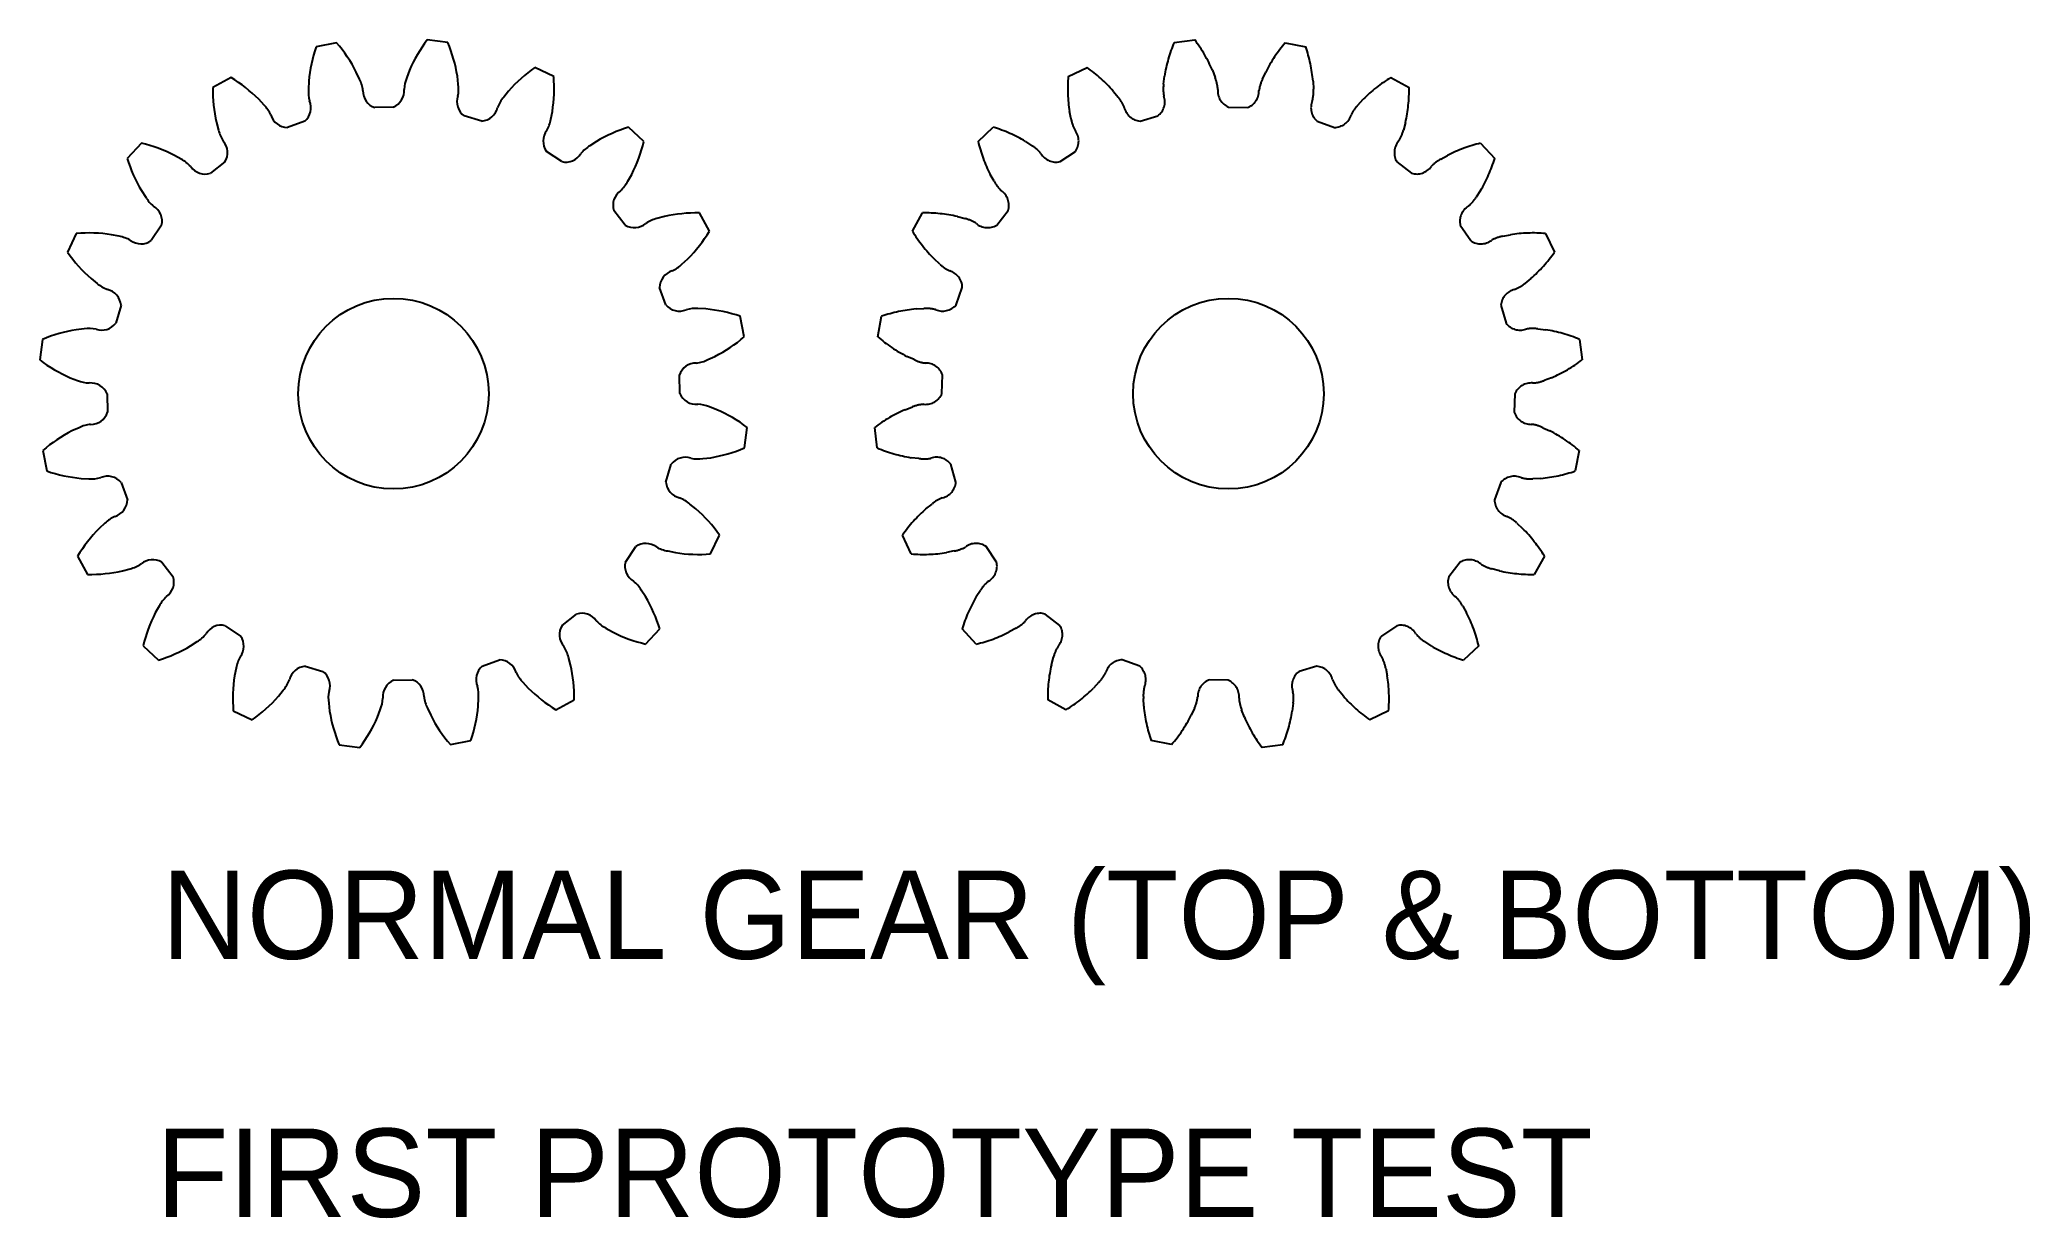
# Model space of a CAD drawing. Header units: inches. Extents: x 161 to 345, y 386 to 495.
import ezdxf

# ---------------------------------------------------------------- set-up
doc = ezdxf.new("R2010")
doc.units = ezdxf.units.IN
doc.header["$MEASUREMENT"] = 0
for name, pattern in [('AI-Linetype-1', [119.773743, 59.886871, -59.886871]), ('AI-Linetype-10', [119.773743, 59.886871, -59.886871]), ('AI-Linetype-100', [119.773743, 59.886871, -59.886871]), ('AI-Linetype-101', [119.773743, 59.886871, -59.886871]), ('AI-Linetype-102', [119.773743, 59.886871, -59.886871]), ('AI-Linetype-103', [119.773743, 59.886871, -59.886871]), ('AI-Linetype-104', [119.773743, 59.886871, -59.886871]), ('AI-Linetype-105', [119.773743, 59.886871, -59.886871]), ('AI-Linetype-106', [119.773743, 59.886871, -59.886871]), ('AI-Linetype-107', [119.773743, 59.886871, -59.886871]), ('AI-Linetype-108', [119.773743, 59.886871, -59.886871]), ('AI-Linetype-109', [119.773743, 59.886871, -59.886871]), ('AI-Linetype-11', [119.773743, 59.886871, -59.886871]), ('AI-Linetype-110', [119.773743, 59.886871, -59.886871]), ('AI-Linetype-111', [119.773743, 59.886871, -59.886871]), ('AI-Linetype-112', [119.773743, 59.886871, -59.886871]), ('AI-Linetype-113', [119.773743, 59.886871, -59.886871]), ('AI-Linetype-114', [119.773743, 59.886871, -59.886871]), ('AI-Linetype-115', [119.773743, 59.886871, -59.886871]), ('AI-Linetype-116', [119.773743, 59.886871, -59.886871]), ('AI-Linetype-117', [119.773743, 59.886871, -59.886871]), ('AI-Linetype-118', [119.773743, 59.886871, -59.886871]), ('AI-Linetype-119', [119.773743, 59.886871, -59.886871]), ('AI-Linetype-12', [119.773743, 59.886871, -59.886871]), ('AI-Linetype-120', [119.773743, 59.886871, -59.886871]), ('AI-Linetype-121', [119.773743, 59.886871, -59.886871]), ('AI-Linetype-122', [119.773743, 59.886871, -59.886871]), ('AI-Linetype-123', [119.773743, 59.886871, -59.886871]), ('AI-Linetype-124', [119.773743, 59.886871, -59.886871]), ('AI-Linetype-125', [119.773743, 59.886871, -59.886871]), ('AI-Linetype-126', [119.773743, 59.886871, -59.886871]), ('AI-Linetype-127', [119.773743, 59.886871, -59.886871]), ('AI-Linetype-128', [119.773743, 59.886871, -59.886871]), ('AI-Linetype-129', [119.773743, 59.886871, -59.886871]), ('AI-Linetype-13', [119.773743, 59.886871, -59.886871]), ('AI-Linetype-130', [119.773743, 59.886871, -59.886871]), ('AI-Linetype-131', [119.773743, 59.886871, -59.886871]), ('AI-Linetype-132', [119.773743, 59.886871, -59.886871]), ('AI-Linetype-133', [119.773743, 59.886871, -59.886871]), ('AI-Linetype-134', [119.773743, 59.886871, -59.886871]), ('AI-Linetype-135', [119.773743, 59.886871, -59.886871]), ('AI-Linetype-136', [119.773743, 59.886871, -59.886871]), ('AI-Linetype-137', [119.773743, 59.886871, -59.886871]), ('AI-Linetype-138', [119.773743, 59.886871, -59.886871]), ('AI-Linetype-139', [119.773743, 59.886871, -59.886871]), ('AI-Linetype-14', [119.773743, 59.886871, -59.886871]), ('AI-Linetype-140', [119.773743, 59.886871, -59.886871]), ('AI-Linetype-141', [119.773743, 59.886871, -59.886871]), ('AI-Linetype-142', [119.773743, 59.886871, -59.886871]), ('AI-Linetype-143', [119.773743, 59.886871, -59.886871]), ('AI-Linetype-144', [119.773743, 59.886871, -59.886871]), ('AI-Linetype-145', [119.773743, 59.886871, -59.886871]), ('AI-Linetype-146', [119.773743, 59.886871, -59.886871]), ('AI-Linetype-147', [119.773743, 59.886871, -59.886871]), ('AI-Linetype-148', [119.773743, 59.886871, -59.886871]), ('AI-Linetype-149', [119.773743, 59.886871, -59.886871]), ('AI-Linetype-15', [119.773743, 59.886871, -59.886871]), ('AI-Linetype-150', [119.773743, 59.886871, -59.886871]), ('AI-Linetype-151', [119.773743, 59.886871, -59.886871]), ('AI-Linetype-152', [119.773743, 59.886871, -59.886871]), ('AI-Linetype-153', [119.773743, 59.886871, -59.886871]), ('AI-Linetype-154', [119.773743, 59.886871, -59.886871]), ('AI-Linetype-155', [119.773743, 59.886871, -59.886871]), ('AI-Linetype-156', [119.773743, 59.886871, -59.886871]), ('AI-Linetype-157', [119.773743, 59.886871, -59.886871]), ('AI-Linetype-158', [119.773743, 59.886871, -59.886871]), ('AI-Linetype-159', [119.773743, 59.886871, -59.886871]), ('AI-Linetype-16', [119.773743, 59.886871, -59.886871]), ('AI-Linetype-160', [119.773743, 59.886871, -59.886871]), ('AI-Linetype-161', [119.773743, 59.886871, -59.886871]), ('AI-Linetype-162', [119.773743, 59.886871, -59.886871]), ('AI-Linetype-163', [119.773743, 59.886871, -59.886871]), ('AI-Linetype-164', [119.773743, 59.886871, -59.886871]), ('AI-Linetype-165', [119.773743, 59.886871, -59.886871]), ('AI-Linetype-166', [119.773743, 59.886871, -59.886871]), ('AI-Linetype-167', [119.773743, 59.886871, -59.886871]), ('AI-Linetype-168', [119.773743, 59.886871, -59.886871]), ('AI-Linetype-169', [119.773743, 59.886871, -59.886871]), ('AI-Linetype-17', [119.773743, 59.886871, -59.886871]), ('AI-Linetype-170', [119.773743, 59.886871, -59.886871]), ('AI-Linetype-171', [119.773743, 59.886871, -59.886871]), ('AI-Linetype-172', [119.773743, 59.886871, -59.886871]), ('AI-Linetype-173', [119.773743, 59.886871, -59.886871]), ('AI-Linetype-174', [119.773743, 59.886871, -59.886871]), ('AI-Linetype-175', [119.773743, 59.886871, -59.886871]), ('AI-Linetype-176', [119.773743, 59.886871, -59.886871]), ('AI-Linetype-177', [119.773743, 59.886871, -59.886871]), ('AI-Linetype-178', [119.773743, 59.886871, -59.886871]), ('AI-Linetype-179', [119.773743, 59.886871, -59.886871]), ('AI-Linetype-18', [119.773743, 59.886871, -59.886871]), ('AI-Linetype-180', [119.773743, 59.886871, -59.886871]), ('AI-Linetype-181', [119.773743, 59.886871, -59.886871]), ('AI-Linetype-182', [119.773743, 59.886871, -59.886871]), ('AI-Linetype-183', [119.773743, 59.886871, -59.886871]), ('AI-Linetype-184', [119.773743, 59.886871, -59.886871]), ('AI-Linetype-185', [119.773743, 59.886871, -59.886871]), ('AI-Linetype-186', [119.773743, 59.886871, -59.886871]), ('AI-Linetype-187', [119.773743, 59.886871, -59.886871]), ('AI-Linetype-188', [119.773743, 59.886871, -59.886871]), ('AI-Linetype-189', [119.773743, 59.886871, -59.886871]), ('AI-Linetype-19', [119.773743, 59.886871, -59.886871]), ('AI-Linetype-190', [119.773743, 59.886871, -59.886871]), ('AI-Linetype-191', [119.773743, 59.886871, -59.886871]), ('AI-Linetype-192', [119.773743, 59.886871, -59.886871]), ('AI-Linetype-193', [119.773743, 59.886871, -59.886871]), ('AI-Linetype-194', [119.773743, 59.886871, -59.886871]), ('AI-Linetype-195', [119.773743, 59.886871, -59.886871]), ('AI-Linetype-196', [119.773743, 59.886871, -59.886871]), ('AI-Linetype-197', [119.773743, 59.886871, -59.886871]), ('AI-Linetype-198', [119.773743, 59.886871, -59.886871]), ('AI-Linetype-199', [119.773743, 59.886871, -59.886871]), ('AI-Linetype-2', [119.773743, 59.886871, -59.886871]), ('AI-Linetype-20', [119.773743, 59.886871, -59.886871]), ('AI-Linetype-200', [119.773743, 59.886871, -59.886871]), ('AI-Linetype-21', [119.773743, 59.886871, -59.886871]), ('AI-Linetype-22', [119.773743, 59.886871, -59.886871]), ('AI-Linetype-23', [119.773743, 59.886871, -59.886871]), ('AI-Linetype-24', [119.773743, 59.886871, -59.886871]), ('AI-Linetype-25', [119.773743, 59.886871, -59.886871]), ('AI-Linetype-26', [119.773743, 59.886871, -59.886871]), ('AI-Linetype-27', [119.773743, 59.886871, -59.886871]), ('AI-Linetype-28', [119.773743, 59.886871, -59.886871]), ('AI-Linetype-29', [119.773743, 59.886871, -59.886871]), ('AI-Linetype-3', [119.773743, 59.886871, -59.886871]), ('AI-Linetype-30', [119.773743, 59.886871, -59.886871]), ('AI-Linetype-31', [119.773743, 59.886871, -59.886871]), ('AI-Linetype-32', [119.773743, 59.886871, -59.886871]), ('AI-Linetype-33', [119.773743, 59.886871, -59.886871]), ('AI-Linetype-34', [119.773743, 59.886871, -59.886871]), ('AI-Linetype-35', [119.773743, 59.886871, -59.886871]), ('AI-Linetype-36', [119.773743, 59.886871, -59.886871]), ('AI-Linetype-37', [119.773743, 59.886871, -59.886871]), ('AI-Linetype-38', [119.773743, 59.886871, -59.886871]), ('AI-Linetype-39', [119.773743, 59.886871, -59.886871]), ('AI-Linetype-4', [119.773743, 59.886871, -59.886871]), ('AI-Linetype-40', [119.773743, 59.886871, -59.886871]), ('AI-Linetype-41', [119.773743, 59.886871, -59.886871]), ('AI-Linetype-42', [119.773743, 59.886871, -59.886871]), ('AI-Linetype-43', [119.773743, 59.886871, -59.886871]), ('AI-Linetype-44', [119.773743, 59.886871, -59.886871]), ('AI-Linetype-45', [119.773743, 59.886871, -59.886871]), ('AI-Linetype-46', [119.773743, 59.886871, -59.886871]), ('AI-Linetype-47', [119.773743, 59.886871, -59.886871]), ('AI-Linetype-48', [119.773743, 59.886871, -59.886871]), ('AI-Linetype-49', [119.773743, 59.886871, -59.886871]), ('AI-Linetype-5', [119.773743, 59.886871, -59.886871]), ('AI-Linetype-50', [119.773743, 59.886871, -59.886871]), ('AI-Linetype-51', [119.773743, 59.886871, -59.886871]), ('AI-Linetype-52', [119.773743, 59.886871, -59.886871]), ('AI-Linetype-53', [119.773743, 59.886871, -59.886871]), ('AI-Linetype-54', [119.773743, 59.886871, -59.886871]), ('AI-Linetype-55', [119.773743, 59.886871, -59.886871]), ('AI-Linetype-56', [119.773743, 59.886871, -59.886871]), ('AI-Linetype-57', [119.773743, 59.886871, -59.886871]), ('AI-Linetype-58', [119.773743, 59.886871, -59.886871]), ('AI-Linetype-59', [119.773743, 59.886871, -59.886871]), ('AI-Linetype-6', [119.773743, 59.886871, -59.886871]), ('AI-Linetype-60', [119.773743, 59.886871, -59.886871]), ('AI-Linetype-61', [119.773743, 59.886871, -59.886871]), ('AI-Linetype-62', [119.773743, 59.886871, -59.886871]), ('AI-Linetype-63', [119.773743, 59.886871, -59.886871]), ('AI-Linetype-64', [119.773743, 59.886871, -59.886871]), ('AI-Linetype-65', [119.773743, 59.886871, -59.886871]), ('AI-Linetype-66', [119.773743, 59.886871, -59.886871]), ('AI-Linetype-67', [119.773743, 59.886871, -59.886871]), ('AI-Linetype-68', [119.773743, 59.886871, -59.886871]), ('AI-Linetype-69', [119.773743, 59.886871, -59.886871]), ('AI-Linetype-7', [119.773743, 59.886871, -59.886871]), ('AI-Linetype-70', [119.773743, 59.886871, -59.886871]), ('AI-Linetype-71', [119.773743, 59.886871, -59.886871]), ('AI-Linetype-72', [119.773743, 59.886871, -59.886871]), ('AI-Linetype-73', [119.773743, 59.886871, -59.886871]), ('AI-Linetype-74', [119.773743, 59.886871, -59.886871]), ('AI-Linetype-75', [119.773743, 59.886871, -59.886871]), ('AI-Linetype-76', [119.773743, 59.886871, -59.886871]), ('AI-Linetype-77', [119.773743, 59.886871, -59.886871]), ('AI-Linetype-78', [119.773743, 59.886871, -59.886871]), ('AI-Linetype-79', [119.773743, 59.886871, -59.886871]), ('AI-Linetype-8', [119.773743, 59.886871, -59.886871]), ('AI-Linetype-80', [119.773743, 59.886871, -59.886871]), ('AI-Linetype-81', [119.773743, 59.886871, -59.886871]), ('AI-Linetype-82', [119.773743, 59.886871, -59.886871]), ('AI-Linetype-83', [119.773743, 59.886871, -59.886871]), ('AI-Linetype-84', [119.773743, 59.886871, -59.886871]), ('AI-Linetype-85', [119.773743, 59.886871, -59.886871]), ('AI-Linetype-86', [119.773743, 59.886871, -59.886871]), ('AI-Linetype-87', [119.773743, 59.886871, -59.886871]), ('AI-Linetype-88', [119.773743, 59.886871, -59.886871]), ('AI-Linetype-89', [119.773743, 59.886871, -59.886871]), ('AI-Linetype-9', [119.773743, 59.886871, -59.886871]), ('AI-Linetype-90', [119.773743, 59.886871, -59.886871]), ('AI-Linetype-91', [119.773743, 59.886871, -59.886871]), ('AI-Linetype-92', [119.773743, 59.886871, -59.886871]), ('AI-Linetype-93', [119.773743, 59.886871, -59.886871]), ('AI-Linetype-94', [119.773743, 59.886871, -59.886871]), ('AI-Linetype-95', [119.773743, 59.886871, -59.886871]), ('AI-Linetype-96', [119.773743, 59.886871, -59.886871]), ('AI-Linetype-97', [119.773743, 59.886871, -59.886871]), ('AI-Linetype-98', [119.773743, 59.886871, -59.886871]), ('AI-Linetype-99', [119.773743, 59.886871, -59.886871])]:
    doc.linetypes.add(name, pattern=pattern)

msp = doc.modelspace()

# ---------------------------------------------------------------- texts
at = {"color": 7, "true_color": 0xffffff, "char_height": 8.16, "attachment_point": 7}
for s, insert in [('\\fLilyUPC|b0|i0|c0|p34;\\W1;NORMAL GEAR (TOP & BOTTOM)', (171.91, 407.5)), ('\\fLilyUPC|b0|i0|c0|p34;\\W1;FIRST PROTOTYPE TEST', (171.43, 386))]:
    msp.add_mtext(s, dxfattribs=dict(at, insert=insert))

# ---------------------------------------------------------------- blocks, each defined once
blk = doc.blocks.new('block 2')
at = {"color": 7, "lineweight": 25, "true_color": 0xffffff}
blk.add_open_spline([(202.15, 462.17), (202.15, 467.04), (198.21, 470.98), (193.34, 470.98), (188.48, 470.98), (184.54, 467.04), (184.54, 462.17), (184.54, 457.31), (188.48, 453.37), (193.34, 453.37), (198.21, 453.37), (202.15, 457.31), (202.15, 462.17), (202.15, 462.17), (202.15, 462.17), (202.15, 462.17)], degree=3, knots=[0, 0, 0, 0, 1, 1, 1, 2, 2, 2, 3, 3, 3, 4, 4, 4, 5, 5, 5, 5], dxfattribs=at)
blk = doc.blocks.new('block 3')
at = {"color": 7, "lineweight": 25, "true_color": 0xffffff}
blk.add_lwpolyline([(201.51, 487.36), (199.87, 487.84)], dxfattribs=at)
blk = doc.blocks.new('block 4')
at = {"color": 7, "lineweight": 25, "true_color": 0xffffff}
blk.add_open_spline([(199.3, 489.67), (199.07, 489), (199.3, 488.26), (199.87, 487.84)], degree=3, dxfattribs=at)
blk = doc.blocks.new('block 5')
at = {"color": 7, "lineweight": 25, "true_color": 0xffffff}
blk.add_open_spline([(199.3, 489.67), (199.38, 490.04), (199.39, 490.41), (199.33, 490.78)], degree=3, dxfattribs=at)
blk = doc.blocks.new('block 6')
at = {"color": 7, "lineweight": 25, "true_color": 0xffffff}
blk.add_lwpolyline([(199.33, 490.78), (199.25, 491.5)], dxfattribs=at)
blk = doc.blocks.new('block 7')
at = {"color": 7, "lineweight": 25, "true_color": 0xffffff}
blk.add_open_spline([(199.25, 491.5), (199.08, 492.57), (198.78, 493.62), (198.36, 494.63)], degree=3, dxfattribs=at)
blk = doc.blocks.new('block 8')
at = {"color": 7, "lineweight": 25, "true_color": 0xffffff}
blk.add_lwpolyline([(198.36, 494.63), (196.46, 494.86)], dxfattribs=at)
blk = doc.blocks.new('block 9')
at = {"color": 7, "lineweight": 25, "true_color": 0xffffff}
blk.add_open_spline([(196.46, 494.86), (195.8, 494), (195.25, 493.05), (194.82, 492.05)], degree=3, dxfattribs=at)
blk = doc.blocks.new('block 10')
at = {"color": 7, "lineweight": 25, "true_color": 0xffffff}
blk.add_lwpolyline([(194.82, 492.05), (194.57, 491.37)], dxfattribs=at)
blk = doc.blocks.new('block 11')
at = {"color": 7, "lineweight": 25, "true_color": 0xffffff}
blk.add_open_spline([(194.57, 491.37), (194.43, 491.03), (194.34, 490.67), (194.33, 490.29)], degree=3, dxfattribs=at)
blk = doc.blocks.new('block 12')
at = {"color": 7, "lineweight": 25, "true_color": 0xffffff}
blk.add_open_spline([(193.33, 488.65), (193.98, 488.93), (194.38, 489.59), (194.33, 490.29)], degree=3, dxfattribs=at)
blk = doc.blocks.new('block 13')
at = {"color": 7, "lineweight": 25, "true_color": 0xffffff}
blk.add_lwpolyline([(193.33, 488.65), (191.62, 488.6)], dxfattribs=at)
blk = doc.blocks.new('block 14')
at = {"color": 7, "lineweight": 25, "true_color": 0xffffff}
blk.add_open_spline([(190.52, 490.17), (190.5, 489.46), (190.95, 488.83), (191.62, 488.6)], degree=3, dxfattribs=at)
blk = doc.blocks.new('block 15')
at = {"color": 7, "lineweight": 25, "true_color": 0xffffff}
blk.add_open_spline([(190.52, 490.17), (190.47, 490.54), (190.37, 490.9), (190.2, 491.23)], degree=3, dxfattribs=at)
blk = doc.blocks.new('block 16')
at = {"color": 7, "lineweight": 25, "true_color": 0xffffff}
blk.add_lwpolyline([(190.2, 491.23), (189.9, 491.89)], dxfattribs=at)
blk = doc.blocks.new('block 17')
at = {"color": 7, "lineweight": 25, "true_color": 0xffffff}
blk.add_open_spline([(189.9, 491.89), (189.41, 492.86), (188.8, 493.77), (188.09, 494.59)], degree=3, dxfattribs=at)
blk = doc.blocks.new('block 18')
at = {"color": 7, "lineweight": 25, "true_color": 0xffffff}
blk.add_lwpolyline([(188.09, 494.59), (186.2, 494.23)], dxfattribs=at)
blk = doc.blocks.new('block 19')
at = {"color": 7, "lineweight": 25, "true_color": 0xffffff}
blk.add_open_spline([(186.2, 494.23), (185.85, 493.2), (185.62, 492.13), (185.52, 491.05)], degree=3, dxfattribs=at)
blk = doc.blocks.new('block 20')
at = {"color": 7, "lineweight": 25, "true_color": 0xffffff}
blk.add_lwpolyline([(185.52, 491.05), (185.49, 490.32)], dxfattribs=at)
blk = doc.blocks.new('block 21')
at = {"color": 7, "lineweight": 25, "true_color": 0xffffff}
blk.add_open_spline([(185.49, 490.32), (185.46, 489.95), (185.49, 489.58), (185.59, 489.22)], degree=3, dxfattribs=at)
blk = doc.blocks.new('block 22')
at = {"color": 7, "lineweight": 25, "true_color": 0xffffff}
blk.add_open_spline([(185.15, 487.35), (185.68, 487.81), (185.86, 488.57), (185.59, 489.22)], degree=3, dxfattribs=at)
blk = doc.blocks.new('block 23')
at = {"color": 7, "lineweight": 25, "true_color": 0xffffff}
blk.add_lwpolyline([(185.15, 487.35), (183.54, 486.77)], dxfattribs=at)
blk = doc.blocks.new('block 24')
at = {"color": 7, "lineweight": 25, "true_color": 0xffffff}
blk.add_open_spline([(182, 487.92), (182.21, 487.25), (182.83, 486.78), (183.54, 486.77)], degree=3, dxfattribs=at)
blk = doc.blocks.new('block 25')
at = {"color": 7, "lineweight": 25, "true_color": 0xffffff}
blk.add_open_spline([(182, 487.92), (181.85, 488.26), (181.64, 488.57), (181.38, 488.84)], degree=3, dxfattribs=at)
blk = doc.blocks.new('block 26')
at = {"color": 7, "lineweight": 25, "true_color": 0xffffff}
blk.add_lwpolyline([(181.38, 488.84), (180.89, 489.37)], dxfattribs=at)
blk = doc.blocks.new('block 27')
at = {"color": 7, "lineweight": 25, "true_color": 0xffffff}
blk.add_open_spline([(180.89, 489.37), (180.12, 490.14), (179.26, 490.81), (178.33, 491.38)], degree=3, dxfattribs=at)
blk = doc.blocks.new('block 28')
at = {"color": 7, "lineweight": 25, "true_color": 0xffffff}
blk.add_lwpolyline([(178.33, 491.38), (176.65, 490.45)], dxfattribs=at)
blk = doc.blocks.new('block 29')
at = {"color": 7, "lineweight": 25, "true_color": 0xffffff}
blk.add_open_spline([(176.65, 490.45), (176.63, 489.36), (176.74, 488.28), (176.98, 487.22)], degree=3, dxfattribs=at)
blk = doc.blocks.new('block 30')
at = {"color": 7, "lineweight": 25, "true_color": 0xffffff}
blk.add_lwpolyline([(176.98, 487.22), (177.17, 486.52)], dxfattribs=at)
blk = doc.blocks.new('block 31')
at = {"color": 7, "lineweight": 25, "true_color": 0xffffff}
blk.add_open_spline([(177.17, 486.52), (177.26, 486.16), (177.41, 485.81), (177.61, 485.5)], degree=3, dxfattribs=at)
blk = doc.blocks.new('block 32')
at = {"color": 7, "lineweight": 25, "true_color": 0xffffff}
blk.add_open_spline([(177.77, 483.59), (178.14, 484.19), (178.07, 484.96), (177.61, 485.5)], degree=3, dxfattribs=at)
blk = doc.blocks.new('block 33')
at = {"color": 7, "lineweight": 25, "true_color": 0xffffff}
blk.add_lwpolyline([(177.77, 483.59), (176.42, 482.54)], dxfattribs=at)
blk = doc.blocks.new('block 34')
at = {"color": 7, "lineweight": 25, "true_color": 0xffffff}
blk.add_open_spline([(174.6, 483.16), (175.01, 482.58), (175.74, 482.33), (176.42, 482.54)], degree=3, dxfattribs=at)
blk = doc.blocks.new('block 35')
at = {"color": 7, "lineweight": 25, "true_color": 0xffffff}
blk.add_open_spline([(174.6, 483.16), (174.35, 483.43), (174.05, 483.66), (173.72, 483.83)], degree=3, dxfattribs=at)
blk = doc.blocks.new('block 36')
at = {"color": 7, "lineweight": 25, "true_color": 0xffffff}
blk.add_lwpolyline([(173.72, 483.83), (173.09, 484.19)], dxfattribs=at)
blk = doc.blocks.new('block 37')
at = {"color": 7, "lineweight": 25, "true_color": 0xffffff}
blk.add_open_spline([(173.09, 484.19), (172.12, 484.69), (171.1, 485.06), (170.04, 485.31)], degree=3, dxfattribs=at)
blk = doc.blocks.new('block 38')
at = {"color": 7, "lineweight": 25, "true_color": 0xffffff}
blk.add_lwpolyline([(170.04, 485.31), (168.73, 483.91)], dxfattribs=at)
blk = doc.blocks.new('block 39')
at = {"color": 7, "lineweight": 25, "true_color": 0xffffff}
blk.add_open_spline([(168.73, 483.91), (169.05, 482.87), (169.49, 481.87), (170.04, 480.93)], degree=3, dxfattribs=at)
blk = doc.blocks.new('block 40')
at = {"color": 7, "lineweight": 25, "true_color": 0xffffff}
blk.add_lwpolyline([(170.04, 480.93), (170.44, 480.33)], dxfattribs=at)
blk = doc.blocks.new('block 41')
at = {"color": 7, "lineweight": 25, "true_color": 0xffffff}
blk.add_open_spline([(170.44, 480.33), (170.64, 480.01), (170.88, 479.73), (171.17, 479.5)], degree=3, dxfattribs=at)
blk = doc.blocks.new('block 42')
at = {"color": 7, "lineweight": 25, "true_color": 0xffffff}
blk.add_open_spline([(171.91, 477.73), (172.08, 478.41), (171.78, 479.13), (171.17, 479.5)], degree=3, dxfattribs=at)
blk = doc.blocks.new('block 43')
at = {"color": 7, "lineweight": 25, "true_color": 0xffffff}
blk.add_lwpolyline([(171.91, 477.73), (170.95, 476.31)], dxfattribs=at)
blk = doc.blocks.new('block 44')
at = {"color": 7, "lineweight": 25, "true_color": 0xffffff}
blk.add_open_spline([(169.03, 476.34), (169.6, 475.91), (170.37, 475.9), (170.95, 476.31)], degree=3, dxfattribs=at)
blk = doc.blocks.new('block 45')
at = {"color": 7, "lineweight": 25, "true_color": 0xffffff}
blk.add_open_spline([(169.03, 476.34), (168.71, 476.52), (168.36, 476.65), (167.99, 476.71)], degree=3, dxfattribs=at)
blk = doc.blocks.new('block 46')
at = {"color": 7, "lineweight": 25, "true_color": 0xffffff}
blk.add_lwpolyline([(167.99, 476.71), (167.28, 476.86)], dxfattribs=at)
blk = doc.blocks.new('block 47')
at = {"color": 7, "lineweight": 25, "true_color": 0xffffff}
blk.add_open_spline([(167.28, 476.86), (166.21, 477.03), (165.12, 477.06), (164.03, 476.97)], degree=3, dxfattribs=at)
blk = doc.blocks.new('block 48')
at = {"color": 7, "lineweight": 25, "true_color": 0xffffff}
blk.add_lwpolyline([(164.03, 476.97), (163.22, 475.24)], dxfattribs=at)
blk = doc.blocks.new('block 49')
at = {"color": 7, "lineweight": 25, "true_color": 0xffffff}
blk.add_open_spline([(163.22, 475.24), (163.84, 474.35), (164.57, 473.53), (165.39, 472.81)], degree=3, dxfattribs=at)
blk = doc.blocks.new('block 50')
at = {"color": 7, "lineweight": 25, "true_color": 0xffffff}
blk.add_lwpolyline([(165.39, 472.81), (165.95, 472.36)], dxfattribs=at)
blk = doc.blocks.new('block 51')
at = {"color": 7, "lineweight": 25, "true_color": 0xffffff}
blk.add_open_spline([(165.95, 472.36), (166.23, 472.12), (166.56, 471.93), (166.9, 471.8)], degree=3, dxfattribs=at)
blk = doc.blocks.new('block 52')
at = {"color": 7, "lineweight": 25, "true_color": 0xffffff}
blk.add_open_spline([(168.16, 470.34), (168.1, 471.05), (167.59, 471.63), (166.9, 471.8)], degree=3, dxfattribs=at)
blk = doc.blocks.new('block 53')
at = {"color": 7, "lineweight": 25, "true_color": 0xffffff}
blk.add_lwpolyline([(168.16, 470.34), (167.68, 468.7)], dxfattribs=at)
blk = doc.blocks.new('block 54')
at = {"color": 7, "lineweight": 25, "true_color": 0xffffff}
blk.add_open_spline([(165.85, 468.13), (166.52, 467.9), (167.26, 468.13), (167.68, 468.7)], degree=3, dxfattribs=at)
blk = doc.blocks.new('block 55')
at = {"color": 7, "lineweight": 25, "true_color": 0xffffff}
blk.add_open_spline([(165.85, 468.13), (165.48, 468.21), (165.11, 468.22), (164.74, 468.16)], degree=3, dxfattribs=at)
blk = doc.blocks.new('block 56')
at = {"color": 7, "lineweight": 25, "true_color": 0xffffff}
blk.add_lwpolyline([(164.74, 468.16), (164.02, 468.08)], dxfattribs=at)
blk = doc.blocks.new('block 57')
at = {"color": 7, "lineweight": 25, "true_color": 0xffffff}
blk.add_open_spline([(164.02, 468.08), (162.95, 467.91), (161.9, 467.61), (160.89, 467.19)], degree=3, dxfattribs=at)
blk = doc.blocks.new('block 58')
at = {"color": 7, "lineweight": 25, "true_color": 0xffffff}
blk.add_lwpolyline([(160.89, 467.19), (160.65, 465.29)], dxfattribs=at)
blk = doc.blocks.new('block 59')
at = {"color": 7, "lineweight": 25, "true_color": 0xffffff}
blk.add_open_spline([(160.65, 465.29), (161.52, 464.63), (162.47, 464.08), (163.47, 463.65)], degree=3, dxfattribs=at)
blk = doc.blocks.new('block 60')
at = {"color": 7, "lineweight": 25, "true_color": 0xffffff}
blk.add_lwpolyline([(163.47, 463.65), (164.15, 463.4)], dxfattribs=at)
blk = doc.blocks.new('block 61')
at = {"color": 7, "lineweight": 25, "true_color": 0xffffff}
blk.add_open_spline([(164.15, 463.4), (164.49, 463.26), (164.85, 463.17), (165.22, 463.16)], degree=3, dxfattribs=at)
blk = doc.blocks.new('block 62')
at = {"color": 7, "lineweight": 25, "true_color": 0xffffff}
blk.add_open_spline([(166.87, 462.16), (166.59, 462.81), (165.93, 463.21), (165.22, 463.16)], degree=3, dxfattribs=at)
blk = doc.blocks.new('block 63')
at = {"color": 7, "lineweight": 25, "true_color": 0xffffff}
blk.add_lwpolyline([(166.87, 462.16), (166.92, 460.45)], dxfattribs=at)
blk = doc.blocks.new('block 64')
at = {"color": 7, "lineweight": 25, "true_color": 0xffffff}
blk.add_open_spline([(165.35, 459.34), (166.06, 459.33), (166.69, 459.78), (166.92, 460.45)], degree=3, dxfattribs=at)
blk = doc.blocks.new('block 65')
at = {"color": 7, "lineweight": 25, "true_color": 0xffffff}
blk.add_open_spline([(165.35, 459.34), (164.98, 459.3), (164.62, 459.2), (164.29, 459.03)], degree=3, dxfattribs=at)
blk = doc.blocks.new('block 66')
at = {"color": 7, "lineweight": 25, "true_color": 0xffffff}
blk.add_lwpolyline([(164.29, 459.03), (163.63, 458.73)], dxfattribs=at)
blk = doc.blocks.new('block 67')
at = {"color": 7, "lineweight": 25, "true_color": 0xffffff}
blk.add_open_spline([(163.63, 458.73), (162.66, 458.24), (161.75, 457.63), (160.93, 456.92)], degree=3, dxfattribs=at)
blk = doc.blocks.new('block 68')
at = {"color": 7, "lineweight": 25, "true_color": 0xffffff}
blk.add_lwpolyline([(160.93, 456.92), (161.29, 455.03)], dxfattribs=at)
blk = doc.blocks.new('block 69')
at = {"color": 7, "lineweight": 25, "true_color": 0xffffff}
blk.add_open_spline([(161.29, 455.03), (162.32, 454.68), (163.39, 454.45), (164.47, 454.35)], degree=3, dxfattribs=at)
blk = doc.blocks.new('block 70')
at = {"color": 7, "lineweight": 25, "true_color": 0xffffff}
blk.add_lwpolyline([(164.47, 454.35), (165.2, 454.32)], dxfattribs=at)
blk = doc.blocks.new('block 71')
at = {"color": 7, "lineweight": 25, "true_color": 0xffffff}
blk.add_open_spline([(165.2, 454.32), (165.57, 454.29), (165.94, 454.32), (166.3, 454.42)], degree=3, dxfattribs=at)
blk = doc.blocks.new('block 72')
at = {"color": 7, "lineweight": 25, "true_color": 0xffffff}
blk.add_open_spline([(168.17, 453.98), (167.71, 454.51), (166.95, 454.69), (166.3, 454.42)], degree=3, dxfattribs=at)
blk = doc.blocks.new('block 73')
at = {"color": 7, "lineweight": 25, "true_color": 0xffffff}
blk.add_lwpolyline([(168.17, 453.98), (168.75, 452.37)], dxfattribs=at)
blk = doc.blocks.new('block 74')
at = {"color": 7, "lineweight": 25, "true_color": 0xffffff}
blk.add_open_spline([(167.59, 450.83), (168.27, 451.04), (168.74, 451.66), (168.75, 452.37)], degree=3, dxfattribs=at)
blk = doc.blocks.new('block 75')
at = {"color": 7, "lineweight": 25, "true_color": 0xffffff}
blk.add_open_spline([(167.59, 450.83), (167.26, 450.68), (166.95, 450.47), (166.68, 450.21)], degree=3, dxfattribs=at)
blk = doc.blocks.new('block 76')
at = {"color": 7, "lineweight": 25, "true_color": 0xffffff}
blk.add_lwpolyline([(166.68, 450.21), (166.15, 449.72)], dxfattribs=at)
blk = doc.blocks.new('block 77')
at = {"color": 7, "lineweight": 25, "true_color": 0xffffff}
blk.add_open_spline([(166.15, 449.72), (165.38, 448.95), (164.71, 448.09), (164.14, 447.16)], degree=3, dxfattribs=at)
blk = doc.blocks.new('block 78')
at = {"color": 7, "lineweight": 25, "true_color": 0xffffff}
blk.add_lwpolyline([(164.14, 447.16), (165.07, 445.48)], dxfattribs=at)
blk = doc.blocks.new('block 79')
at = {"color": 7, "lineweight": 25, "true_color": 0xffffff}
blk.add_open_spline([(165.07, 445.48), (166.16, 445.46), (167.24, 445.57), (168.3, 445.81)], degree=3, dxfattribs=at)
blk = doc.blocks.new('block 80')
at = {"color": 7, "lineweight": 25, "true_color": 0xffffff}
blk.add_lwpolyline([(168.3, 445.81), (169, 446)], dxfattribs=at)
blk = doc.blocks.new('block 81')
at = {"color": 7, "lineweight": 25, "true_color": 0xffffff}
blk.add_open_spline([(169, 446), (169.36, 446.09), (169.71, 446.24), (170.02, 446.44)], degree=3, dxfattribs=at)
blk = doc.blocks.new('block 82')
at = {"color": 7, "lineweight": 25, "true_color": 0xffffff}
blk.add_open_spline([(171.93, 446.6), (171.33, 446.97), (170.55, 446.9), (170.02, 446.44)], degree=3, dxfattribs=at)
blk = doc.blocks.new('block 83')
at = {"color": 7, "lineweight": 25, "true_color": 0xffffff}
blk.add_lwpolyline([(171.93, 446.6), (172.98, 445.25)], dxfattribs=at)
blk = doc.blocks.new('block 84')
at = {"color": 7, "lineweight": 25, "true_color": 0xffffff}
blk.add_open_spline([(172.36, 443.43), (172.94, 443.84), (173.19, 444.57), (172.98, 445.25)], degree=3, dxfattribs=at)
blk = doc.blocks.new('block 85')
at = {"color": 7, "lineweight": 25, "true_color": 0xffffff}
blk.add_open_spline([(172.36, 443.43), (172.09, 443.18), (171.86, 442.88), (171.69, 442.55)], degree=3, dxfattribs=at)
blk = doc.blocks.new('block 86')
at = {"color": 7, "lineweight": 25, "true_color": 0xffffff}
blk.add_lwpolyline([(171.69, 442.55), (171.33, 441.92)], dxfattribs=at)
blk = doc.blocks.new('block 87')
at = {"color": 7, "lineweight": 25, "true_color": 0xffffff}
blk.add_open_spline([(171.33, 441.92), (170.83, 440.95), (170.46, 439.93), (170.21, 438.87)], degree=3, dxfattribs=at)
blk = doc.blocks.new('block 88')
at = {"color": 7, "lineweight": 25, "true_color": 0xffffff}
blk.add_lwpolyline([(170.21, 438.87), (171.61, 437.56)], dxfattribs=at)
blk = doc.blocks.new('block 89')
at = {"color": 7, "lineweight": 25, "true_color": 0xffffff}
blk.add_open_spline([(171.61, 437.56), (172.65, 437.87), (173.65, 438.32), (174.59, 438.87)], degree=3, dxfattribs=at)
blk = doc.blocks.new('block 90')
at = {"color": 7, "lineweight": 25, "true_color": 0xffffff}
blk.add_lwpolyline([(174.59, 438.87), (175.19, 439.27)], dxfattribs=at)
blk = doc.blocks.new('block 91')
at = {"color": 7, "lineweight": 25, "true_color": 0xffffff}
blk.add_open_spline([(175.19, 439.27), (175.51, 439.46), (175.79, 439.71), (176.02, 440)], degree=3, dxfattribs=at)
blk = doc.blocks.new('block 92')
at = {"color": 7, "lineweight": 25, "true_color": 0xffffff}
blk.add_open_spline([(177.79, 440.74), (177.1, 440.91), (176.39, 440.61), (176.02, 440)], degree=3, dxfattribs=at)
blk = doc.blocks.new('block 93')
at = {"color": 7, "lineweight": 25, "true_color": 0xffffff}
blk.add_lwpolyline([(177.79, 440.74), (179.21, 439.78)], dxfattribs=at)
blk = doc.blocks.new('block 94')
at = {"color": 7, "lineweight": 25, "true_color": 0xffffff}
blk.add_open_spline([(179.18, 437.86), (179.6, 438.43), (179.62, 439.2), (179.21, 439.78)], degree=3, dxfattribs=at)
blk = doc.blocks.new('block 95')
at = {"color": 7, "lineweight": 25, "true_color": 0xffffff}
blk.add_open_spline([(179.18, 437.86), (179, 437.54), (178.87, 437.19), (178.81, 436.82)], degree=3, dxfattribs=at)
blk = doc.blocks.new('block 96')
at = {"color": 7, "lineweight": 25, "true_color": 0xffffff}
blk.add_lwpolyline([(178.81, 436.82), (178.66, 436.11)], dxfattribs=at)
blk = doc.blocks.new('block 97')
at = {"color": 7, "lineweight": 25, "true_color": 0xffffff}
blk.add_open_spline([(178.66, 436.11), (178.49, 435.04), (178.45, 433.94), (178.54, 432.86)], degree=3, dxfattribs=at)
blk = doc.blocks.new('block 98')
at = {"color": 7, "lineweight": 25, "true_color": 0xffffff}
blk.add_lwpolyline([(178.54, 432.86), (180.28, 432.05)], dxfattribs=at)
blk = doc.blocks.new('block 99')
at = {"color": 7, "lineweight": 25, "true_color": 0xffffff}
blk.add_open_spline([(180.28, 432.05), (181.17, 432.67), (181.99, 433.4), (182.71, 434.22)], degree=3, dxfattribs=at)
blk = doc.blocks.new('block 100')
at = {"color": 7, "lineweight": 25, "true_color": 0xffffff}
blk.add_lwpolyline([(182.71, 434.22), (183.16, 434.78)], dxfattribs=at)
blk = doc.blocks.new('block 101')
at = {"color": 7, "lineweight": 25, "true_color": 0xffffff}
blk.add_open_spline([(183.16, 434.78), (183.4, 435.06), (183.59, 435.39), (183.72, 435.73)], degree=3, dxfattribs=at)
blk = doc.blocks.new('block 102')
at = {"color": 7, "lineweight": 25, "true_color": 0xffffff}
blk.add_open_spline([(185.18, 436.99), (184.47, 436.93), (183.88, 436.42), (183.72, 435.73)], degree=3, dxfattribs=at)
blk = doc.blocks.new('block 103')
at = {"color": 7, "lineweight": 25, "true_color": 0xffffff}
blk.add_lwpolyline([(185.18, 436.99), (186.82, 436.51)], dxfattribs=at)
blk = doc.blocks.new('block 104')
at = {"color": 7, "lineweight": 25, "true_color": 0xffffff}
blk.add_open_spline([(187.39, 434.67), (187.62, 435.34), (187.39, 436.09), (186.82, 436.51)], degree=3, dxfattribs=at)
blk = doc.blocks.new('block 105')
at = {"color": 7, "lineweight": 25, "true_color": 0xffffff}
blk.add_open_spline([(187.39, 434.67), (187.31, 434.31), (187.3, 433.94), (187.36, 433.57)], degree=3, dxfattribs=at)
blk = doc.blocks.new('block 106')
at = {"color": 7, "lineweight": 25, "true_color": 0xffffff}
blk.add_lwpolyline([(187.36, 433.57), (187.44, 432.85)], dxfattribs=at)
blk = doc.blocks.new('block 107')
at = {"color": 7, "lineweight": 25, "true_color": 0xffffff}
blk.add_open_spline([(187.44, 432.85), (187.61, 431.77), (187.91, 430.72), (188.33, 429.72)], degree=3, dxfattribs=at)
blk = doc.blocks.new('block 108')
at = {"color": 7, "lineweight": 25, "true_color": 0xffffff}
blk.add_lwpolyline([(188.33, 429.72), (190.23, 429.48)], dxfattribs=at)
blk = doc.blocks.new('block 109')
at = {"color": 7, "lineweight": 25, "true_color": 0xffffff}
blk.add_open_spline([(190.23, 429.48), (190.89, 430.35), (191.44, 431.3), (191.87, 432.3)], degree=3, dxfattribs=at)
blk = doc.blocks.new('block 110')
at = {"color": 7, "lineweight": 25, "true_color": 0xffffff}
blk.add_lwpolyline([(191.87, 432.3), (192.12, 432.97)], dxfattribs=at)
blk = doc.blocks.new('block 111')
at = {"color": 7, "lineweight": 25, "true_color": 0xffffff}
blk.add_open_spline([(192.12, 432.97), (192.26, 433.32), (192.35, 433.68), (192.36, 434.05)], degree=3, dxfattribs=at)
blk = doc.blocks.new('block 112')
at = {"color": 7, "lineweight": 25, "true_color": 0xffffff}
blk.add_open_spline([(193.36, 435.7), (192.71, 435.42), (192.3, 434.76), (192.36, 434.05)], degree=3, dxfattribs=at)
blk = doc.blocks.new('block 113')
at = {"color": 7, "lineweight": 25, "true_color": 0xffffff}
blk.add_lwpolyline([(193.36, 435.7), (195.07, 435.75)], dxfattribs=at)
blk = doc.blocks.new('block 114')
at = {"color": 7, "lineweight": 25, "true_color": 0xffffff}
blk.add_open_spline([(196.17, 434.18), (196.19, 434.89), (195.74, 435.52), (195.07, 435.75)], degree=3, dxfattribs=at)
blk = doc.blocks.new('block 115')
at = {"color": 7, "lineweight": 25, "true_color": 0xffffff}
blk.add_open_spline([(196.17, 434.18), (196.22, 433.81), (196.32, 433.45), (196.49, 433.12)], degree=3, dxfattribs=at)
blk = doc.blocks.new('block 116')
at = {"color": 7, "lineweight": 25, "true_color": 0xffffff}
blk.add_lwpolyline([(196.49, 433.12), (196.79, 432.46)], dxfattribs=at)
blk = doc.blocks.new('block 117')
at = {"color": 7, "lineweight": 25, "true_color": 0xffffff}
blk.add_open_spline([(196.79, 432.46), (197.28, 431.49), (197.89, 430.58), (198.6, 429.76)], degree=3, dxfattribs=at)
blk = doc.blocks.new('block 118')
at = {"color": 7, "lineweight": 25, "true_color": 0xffffff}
blk.add_lwpolyline([(198.6, 429.76), (200.49, 430.12)], dxfattribs=at)
blk = doc.blocks.new('block 119')
at = {"color": 7, "lineweight": 25, "true_color": 0xffffff}
blk.add_open_spline([(200.49, 430.12), (200.84, 431.15), (201.07, 432.22), (201.17, 433.3)], degree=3, dxfattribs=at)
blk = doc.blocks.new('block 120')
at = {"color": 7, "lineweight": 25, "true_color": 0xffffff}
blk.add_lwpolyline([(201.17, 433.3), (201.2, 434.02)], dxfattribs=at)
blk = doc.blocks.new('block 121')
at = {"color": 7, "lineweight": 25, "true_color": 0xffffff}
blk.add_open_spline([(201.2, 434.02), (201.23, 434.4), (201.2, 434.77), (201.1, 435.13)], degree=3, dxfattribs=at)
blk = doc.blocks.new('block 122')
at = {"color": 7, "lineweight": 25, "true_color": 0xffffff}
blk.add_open_spline([(201.54, 437), (201.01, 436.53), (200.83, 435.78), (201.1, 435.13)], degree=3, dxfattribs=at)
blk = doc.blocks.new('block 123')
at = {"color": 7, "lineweight": 25, "true_color": 0xffffff}
blk.add_lwpolyline([(201.54, 437), (203.15, 437.58)], dxfattribs=at)
blk = doc.blocks.new('block 124')
at = {"color": 7, "lineweight": 25, "true_color": 0xffffff}
blk.add_open_spline([(204.69, 436.42), (204.48, 437.1), (203.86, 437.57), (203.15, 437.58)], degree=3, dxfattribs=at)
blk = doc.blocks.new('block 125')
at = {"color": 7, "lineweight": 25, "true_color": 0xffffff}
blk.add_open_spline([(204.69, 436.42), (204.84, 436.09), (205.05, 435.78), (205.31, 435.51)], degree=3, dxfattribs=at)
blk = doc.blocks.new('block 126')
at = {"color": 7, "lineweight": 25, "true_color": 0xffffff}
blk.add_lwpolyline([(205.31, 435.51), (205.8, 434.98)], dxfattribs=at)
blk = doc.blocks.new('block 127')
at = {"color": 7, "lineweight": 25, "true_color": 0xffffff}
blk.add_open_spline([(205.8, 434.98), (206.57, 434.21), (207.43, 433.53), (208.36, 432.97)], degree=3, dxfattribs=at)
blk = doc.blocks.new('block 128')
at = {"color": 7, "lineweight": 25, "true_color": 0xffffff}
blk.add_lwpolyline([(208.36, 432.97), (210.04, 433.9)], dxfattribs=at)
blk = doc.blocks.new('block 129')
at = {"color": 7, "lineweight": 25, "true_color": 0xffffff}
blk.add_open_spline([(210.04, 433.9), (210.06, 434.99), (209.95, 436.07), (209.71, 437.13)], degree=3, dxfattribs=at)
blk = doc.blocks.new('block 130')
at = {"color": 7, "lineweight": 25, "true_color": 0xffffff}
blk.add_lwpolyline([(209.71, 437.13), (209.52, 437.83)], dxfattribs=at)
blk = doc.blocks.new('block 131')
at = {"color": 7, "lineweight": 25, "true_color": 0xffffff}
blk.add_open_spline([(209.52, 437.83), (209.43, 438.19), (209.28, 438.54), (209.08, 438.85)], degree=3, dxfattribs=at)
blk = doc.blocks.new('block 132')
at = {"color": 7, "lineweight": 25, "true_color": 0xffffff}
blk.add_open_spline([(208.92, 440.76), (208.55, 440.16), (208.62, 439.38), (209.08, 438.85)], degree=3, dxfattribs=at)
blk = doc.blocks.new('block 133')
at = {"color": 7, "lineweight": 25, "true_color": 0xffffff}
blk.add_lwpolyline([(208.92, 440.76), (210.27, 441.81)], dxfattribs=at)
blk = doc.blocks.new('block 134')
at = {"color": 7, "lineweight": 25, "true_color": 0xffffff}
blk.add_open_spline([(212.09, 441.19), (211.68, 441.77), (210.95, 442.02), (210.27, 441.81)], degree=3, dxfattribs=at)
blk = doc.blocks.new('block 135')
at = {"color": 7, "lineweight": 25, "true_color": 0xffffff}
blk.add_open_spline([(212.09, 441.19), (212.34, 440.92), (212.64, 440.69), (212.97, 440.52)], degree=3, dxfattribs=at)
blk = doc.blocks.new('block 136')
at = {"color": 7, "lineweight": 25, "true_color": 0xffffff}
blk.add_lwpolyline([(212.97, 440.52), (213.6, 440.16)], dxfattribs=at)
blk = doc.blocks.new('block 137')
at = {"color": 7, "lineweight": 25, "true_color": 0xffffff}
blk.add_open_spline([(213.6, 440.16), (214.57, 439.66), (215.59, 439.29), (216.65, 439.04)], degree=3, dxfattribs=at)
blk = doc.blocks.new('block 138')
at = {"color": 7, "lineweight": 25, "true_color": 0xffffff}
blk.add_lwpolyline([(216.65, 439.04), (217.96, 440.44)], dxfattribs=at)
blk = doc.blocks.new('block 139')
at = {"color": 7, "lineweight": 25, "true_color": 0xffffff}
blk.add_open_spline([(217.96, 440.44), (217.64, 441.48), (217.2, 442.48), (216.65, 443.42)], degree=3, dxfattribs=at)
blk = doc.blocks.new('block 140')
at = {"color": 7, "lineweight": 25, "true_color": 0xffffff}
blk.add_lwpolyline([(216.65, 443.42), (216.25, 444.02)], dxfattribs=at)
blk = doc.blocks.new('block 141')
at = {"color": 7, "lineweight": 25, "true_color": 0xffffff}
blk.add_open_spline([(216.25, 444.02), (216.06, 444.34), (215.81, 444.62), (215.52, 444.85)], degree=3, dxfattribs=at)
blk = doc.blocks.new('block 142')
at = {"color": 7, "lineweight": 25, "true_color": 0xffffff}
blk.add_open_spline([(214.78, 446.62), (214.61, 445.93), (214.91, 445.22), (215.52, 444.85)], degree=3, dxfattribs=at)
blk = doc.blocks.new('block 143')
at = {"color": 7, "lineweight": 25, "true_color": 0xffffff}
blk.add_lwpolyline([(214.78, 446.62), (215.74, 448.04)], dxfattribs=at)
blk = doc.blocks.new('block 144')
at = {"color": 7, "lineweight": 25, "true_color": 0xffffff}
blk.add_open_spline([(217.66, 448.01), (217.09, 448.43), (216.32, 448.45), (215.74, 448.04)], degree=3, dxfattribs=at)
blk = doc.blocks.new('block 145')
at = {"color": 7, "lineweight": 25, "true_color": 0xffffff}
blk.add_open_spline([(217.66, 448.01), (217.98, 447.83), (218.33, 447.7), (218.7, 447.64)], degree=3, dxfattribs=at)
blk = doc.blocks.new('block 146')
at = {"color": 7, "lineweight": 25, "true_color": 0xffffff}
blk.add_lwpolyline([(218.7, 447.64), (219.41, 447.49)], dxfattribs=at)
blk = doc.blocks.new('block 147')
at = {"color": 7, "lineweight": 25, "true_color": 0xffffff}
blk.add_open_spline([(219.41, 447.49), (220.48, 447.32), (221.57, 447.28), (222.66, 447.37)], degree=3, dxfattribs=at)
blk = doc.blocks.new('block 148')
at = {"color": 7, "lineweight": 25, "true_color": 0xffffff}
blk.add_lwpolyline([(222.66, 447.37), (223.47, 449.11)], dxfattribs=at)
blk = doc.blocks.new('block 149')
at = {"color": 7, "lineweight": 25, "true_color": 0xffffff}
blk.add_open_spline([(223.47, 449.11), (222.85, 450), (222.12, 450.82), (221.3, 451.53)], degree=3, dxfattribs=at)
blk = doc.blocks.new('block 150')
at = {"color": 7, "lineweight": 25, "true_color": 0xffffff}
blk.add_lwpolyline([(221.3, 451.53), (220.74, 451.98)], dxfattribs=at)
blk = doc.blocks.new('block 151')
at = {"color": 7, "lineweight": 25, "true_color": 0xffffff}
blk.add_open_spline([(220.74, 451.98), (220.46, 452.23), (220.13, 452.42), (219.79, 452.55)], degree=3, dxfattribs=at)
blk = doc.blocks.new('block 152')
at = {"color": 7, "lineweight": 25, "true_color": 0xffffff}
blk.add_open_spline([(218.53, 454.01), (218.59, 453.3), (219.1, 452.71), (219.79, 452.55)], degree=3, dxfattribs=at)
blk = doc.blocks.new('block 153')
at = {"color": 7, "lineweight": 25, "true_color": 0xffffff}
blk.add_lwpolyline([(218.53, 454.01), (219.01, 455.65)], dxfattribs=at)
blk = doc.blocks.new('block 154')
at = {"color": 7, "lineweight": 25, "true_color": 0xffffff}
blk.add_open_spline([(220.84, 456.21), (220.17, 456.44), (219.43, 456.22), (219.01, 455.65)], degree=3, dxfattribs=at)
blk = doc.blocks.new('block 155')
at = {"color": 7, "lineweight": 25, "true_color": 0xffffff}
blk.add_open_spline([(220.84, 456.21), (221.21, 456.14), (221.58, 456.13), (221.95, 456.19)], degree=3, dxfattribs=at)
blk = doc.blocks.new('block 156')
at = {"color": 7, "lineweight": 25, "true_color": 0xffffff}
blk.add_lwpolyline([(221.95, 456.19), (222.67, 456.26)], dxfattribs=at)
blk = doc.blocks.new('block 157')
at = {"color": 7, "lineweight": 25, "true_color": 0xffffff}
blk.add_open_spline([(222.67, 456.26), (223.74, 456.44), (224.79, 456.74), (225.8, 457.16)], degree=3, dxfattribs=at)
blk = doc.blocks.new('block 158')
at = {"color": 7, "lineweight": 25, "true_color": 0xffffff}
blk.add_lwpolyline([(225.8, 457.16), (226.04, 459.06)], dxfattribs=at)
blk = doc.blocks.new('block 159')
at = {"color": 7, "lineweight": 25, "true_color": 0xffffff}
blk.add_open_spline([(226.04, 459.06), (225.17, 459.72), (224.22, 460.26), (223.22, 460.69)], degree=3, dxfattribs=at)
blk = doc.blocks.new('block 160')
at = {"color": 7, "lineweight": 25, "true_color": 0xffffff}
blk.add_lwpolyline([(223.22, 460.69), (222.54, 460.95)], dxfattribs=at)
blk = doc.blocks.new('block 161')
at = {"color": 7, "lineweight": 25, "true_color": 0xffffff}
blk.add_open_spline([(222.54, 460.95), (222.2, 461.09), (221.84, 461.17), (221.47, 461.19)], degree=3, dxfattribs=at)
blk = doc.blocks.new('block 162')
at = {"color": 7, "lineweight": 25, "true_color": 0xffffff}
blk.add_open_spline([(219.82, 462.19), (220.1, 461.54), (220.76, 461.13), (221.47, 461.19)], degree=3, dxfattribs=at)
blk = doc.blocks.new('block 163')
at = {"color": 7, "lineweight": 25, "true_color": 0xffffff}
blk.add_lwpolyline([(219.82, 462.19), (219.77, 463.9)], dxfattribs=at)
blk = doc.blocks.new('block 164')
at = {"color": 7, "lineweight": 25, "true_color": 0xffffff}
blk.add_open_spline([(221.34, 465), (220.63, 465.02), (220, 464.57), (219.77, 463.9)], degree=3, dxfattribs=at)
blk = doc.blocks.new('block 165')
at = {"color": 7, "lineweight": 25, "true_color": 0xffffff}
blk.add_open_spline([(221.34, 465), (221.71, 465.05), (222.07, 465.15), (222.4, 465.32)], degree=3, dxfattribs=at)
blk = doc.blocks.new('block 166')
at = {"color": 7, "lineweight": 25, "true_color": 0xffffff}
blk.add_lwpolyline([(222.4, 465.32), (223.06, 465.62)], dxfattribs=at)
blk = doc.blocks.new('block 167')
at = {"color": 7, "lineweight": 25, "true_color": 0xffffff}
blk.add_open_spline([(223.06, 465.62), (224.03, 466.11), (224.94, 466.72), (225.76, 467.43)], degree=3, dxfattribs=at)
blk = doc.blocks.new('block 168')
at = {"color": 7, "lineweight": 25, "true_color": 0xffffff}
blk.add_lwpolyline([(225.76, 467.43), (225.4, 469.32)], dxfattribs=at)
blk = doc.blocks.new('block 169')
at = {"color": 7, "lineweight": 25, "true_color": 0xffffff}
blk.add_open_spline([(225.4, 469.32), (224.37, 469.67), (223.3, 469.9), (222.22, 470)], degree=3, dxfattribs=at)
blk = doc.blocks.new('block 170')
at = {"color": 7, "lineweight": 25, "true_color": 0xffffff}
blk.add_lwpolyline([(222.22, 470), (221.49, 470.03)], dxfattribs=at)
blk = doc.blocks.new('block 171')
at = {"color": 7, "lineweight": 25, "true_color": 0xffffff}
blk.add_open_spline([(221.49, 470.03), (221.12, 470.06), (220.75, 470.03), (220.39, 469.93)], degree=3, dxfattribs=at)
blk = doc.blocks.new('block 172')
at = {"color": 7, "lineweight": 25, "true_color": 0xffffff}
blk.add_open_spline([(218.52, 470.37), (218.98, 469.83), (219.74, 469.66), (220.39, 469.93)], degree=3, dxfattribs=at)
blk = doc.blocks.new('block 173')
at = {"color": 7, "lineweight": 25, "true_color": 0xffffff}
blk.add_lwpolyline([(218.52, 470.37), (217.94, 471.98)], dxfattribs=at)
blk = doc.blocks.new('block 174')
at = {"color": 7, "lineweight": 25, "true_color": 0xffffff}
blk.add_open_spline([(219.1, 473.52), (218.42, 473.31), (217.95, 472.69), (217.94, 471.98)], degree=3, dxfattribs=at)
blk = doc.blocks.new('block 175')
at = {"color": 7, "lineweight": 25, "true_color": 0xffffff}
blk.add_open_spline([(219.1, 473.52), (219.43, 473.67), (219.74, 473.88), (220.01, 474.14)], degree=3, dxfattribs=at)
blk = doc.blocks.new('block 176')
at = {"color": 7, "lineweight": 25, "true_color": 0xffffff}
blk.add_lwpolyline([(220.01, 474.14), (220.54, 474.63)], dxfattribs=at)
blk = doc.blocks.new('block 177')
at = {"color": 7, "lineweight": 25, "true_color": 0xffffff}
blk.add_open_spline([(220.54, 474.63), (221.31, 475.4), (221.98, 476.26), (222.55, 477.19)], degree=3, dxfattribs=at)
blk = doc.blocks.new('block 178')
at = {"color": 7, "lineweight": 25, "true_color": 0xffffff}
blk.add_lwpolyline([(222.55, 477.19), (221.62, 478.87)], dxfattribs=at)
blk = doc.blocks.new('block 179')
at = {"color": 7, "lineweight": 25, "true_color": 0xffffff}
blk.add_open_spline([(221.62, 478.87), (220.53, 478.89), (219.45, 478.78), (218.39, 478.54)], degree=3, dxfattribs=at)
blk = doc.blocks.new('block 180')
at = {"color": 7, "lineweight": 25, "true_color": 0xffffff}
blk.add_lwpolyline([(218.39, 478.54), (217.69, 478.35)], dxfattribs=at)
blk = doc.blocks.new('block 181')
at = {"color": 7, "lineweight": 25, "true_color": 0xffffff}
blk.add_open_spline([(217.69, 478.35), (217.33, 478.26), (216.98, 478.11), (216.67, 477.91)], degree=3, dxfattribs=at)
blk = doc.blocks.new('block 182')
at = {"color": 7, "lineweight": 25, "true_color": 0xffffff}
blk.add_open_spline([(214.76, 477.75), (215.36, 477.38), (216.14, 477.45), (216.67, 477.91)], degree=3, dxfattribs=at)
blk = doc.blocks.new('block 183')
at = {"color": 7, "lineweight": 25, "true_color": 0xffffff}
blk.add_lwpolyline([(214.76, 477.75), (213.71, 479.1)], dxfattribs=at)
blk = doc.blocks.new('block 184')
at = {"color": 7, "lineweight": 25, "true_color": 0xffffff}
blk.add_open_spline([(214.33, 480.92), (213.75, 480.51), (213.5, 479.78), (213.71, 479.1)], degree=3, dxfattribs=at)
blk = doc.blocks.new('block 185')
at = {"color": 7, "lineweight": 25, "true_color": 0xffffff}
blk.add_open_spline([(214.33, 480.92), (214.6, 481.17), (214.83, 481.47), (215, 481.8)], degree=3, dxfattribs=at)
blk = doc.blocks.new('block 186')
at = {"color": 7, "lineweight": 25, "true_color": 0xffffff}
blk.add_lwpolyline([(215, 481.8), (215.36, 482.43)], dxfattribs=at)
blk = doc.blocks.new('block 187')
at = {"color": 7, "lineweight": 25, "true_color": 0xffffff}
blk.add_open_spline([(215.36, 482.43), (215.86, 483.4), (216.23, 484.42), (216.48, 485.48)], degree=3, dxfattribs=at)
blk = doc.blocks.new('block 188')
at = {"color": 7, "lineweight": 25, "true_color": 0xffffff}
blk.add_lwpolyline([(216.48, 485.48), (215.08, 486.79)], dxfattribs=at)
blk = doc.blocks.new('block 189')
at = {"color": 7, "lineweight": 25, "true_color": 0xffffff}
blk.add_open_spline([(215.08, 486.79), (214.04, 486.47), (213.04, 486.03), (212.1, 485.48)], degree=3, dxfattribs=at)
blk = doc.blocks.new('block 190')
at = {"color": 7, "lineweight": 25, "true_color": 0xffffff}
blk.add_lwpolyline([(212.1, 485.48), (211.5, 485.08)], dxfattribs=at)
blk = doc.blocks.new('block 191')
at = {"color": 7, "lineweight": 25, "true_color": 0xffffff}
blk.add_open_spline([(211.5, 485.08), (211.18, 484.88), (210.9, 484.64), (210.67, 484.35)], degree=3, dxfattribs=at)
blk = doc.blocks.new('block 192')
at = {"color": 7, "lineweight": 25, "true_color": 0xffffff}
blk.add_open_spline([(208.9, 483.61), (209.58, 483.44), (210.3, 483.74), (210.67, 484.35)], degree=3, dxfattribs=at)
blk = doc.blocks.new('block 193')
at = {"color": 7, "lineweight": 25, "true_color": 0xffffff}
blk.add_lwpolyline([(208.9, 483.61), (207.48, 484.56)], dxfattribs=at)
blk = doc.blocks.new('block 194')
at = {"color": 7, "lineweight": 25, "true_color": 0xffffff}
blk.add_open_spline([(207.51, 486.49), (207.08, 485.92), (207.07, 485.14), (207.48, 484.56)], degree=3, dxfattribs=at)
blk = doc.blocks.new('block 195')
at = {"color": 7, "lineweight": 25, "true_color": 0xffffff}
blk.add_open_spline([(207.51, 486.49), (207.69, 486.81), (207.82, 487.16), (207.88, 487.53)], degree=3, dxfattribs=at)
blk = doc.blocks.new('block 196')
at = {"color": 7, "lineweight": 25, "true_color": 0xffffff}
blk.add_lwpolyline([(207.88, 487.53), (208.03, 488.24)], dxfattribs=at)
blk = doc.blocks.new('block 197')
at = {"color": 7, "lineweight": 25, "true_color": 0xffffff}
blk.add_open_spline([(208.03, 488.24), (208.2, 489.31), (208.24, 490.4), (208.15, 491.49)], degree=3, dxfattribs=at)
blk = doc.blocks.new('block 198')
at = {"color": 7, "lineweight": 25, "true_color": 0xffffff}
blk.add_lwpolyline([(208.15, 491.49), (206.41, 492.3)], dxfattribs=at)
blk = doc.blocks.new('block 199')
at = {"color": 7, "lineweight": 25, "true_color": 0xffffff}
blk.add_open_spline([(206.41, 492.3), (205.52, 491.68), (204.7, 490.95), (203.98, 490.13)], degree=3, dxfattribs=at)
blk = doc.blocks.new('block 200')
at = {"color": 7, "lineweight": 25, "true_color": 0xffffff}
blk.add_lwpolyline([(203.98, 490.13), (203.53, 489.57)], dxfattribs=at)
blk = doc.blocks.new('block 201')
at = {"color": 7, "lineweight": 25, "true_color": 0xffffff}
blk.add_open_spline([(203.53, 489.57), (203.29, 489.28), (203.1, 488.96), (202.97, 488.61)], degree=3, dxfattribs=at)
blk = doc.blocks.new('block 202')
at = {"color": 7, "lineweight": 25, "true_color": 0xffffff}
blk.add_open_spline([(201.51, 487.36), (202.22, 487.42), (202.81, 487.93), (202.97, 488.61)], degree=3, dxfattribs=at)
blk = doc.blocks.new('block 203')
at = {"color": 7, "linetype": 'AI-Linetype-1', "lineweight": 25, "true_color": 0xffffff}
blk.add_lwpolyline([(278.68, 436.99), (277.04, 436.51)], dxfattribs=at)
blk = doc.blocks.new('block 204')
at = {"color": 7, "linetype": 'AI-Linetype-2', "lineweight": 25, "true_color": 0xffffff}
blk.add_open_spline([(277.04, 436.51), (276.47, 436.09), (276.24, 435.34), (276.47, 434.67)], degree=3, dxfattribs=at)
blk = doc.blocks.new('block 205')
at = {"color": 7, "linetype": 'AI-Linetype-3', "lineweight": 25, "true_color": 0xffffff}
blk.add_open_spline([(276.5, 433.57), (276.56, 433.94), (276.55, 434.31), (276.47, 434.67)], degree=3, dxfattribs=at)
blk = doc.blocks.new('block 206')
at = {"color": 7, "linetype": 'AI-Linetype-4', "lineweight": 25, "true_color": 0xffffff}
blk.add_lwpolyline([(276.5, 433.57), (276.42, 432.85)], dxfattribs=at)
blk = doc.blocks.new('block 207')
at = {"color": 7, "linetype": 'AI-Linetype-5', "lineweight": 25, "true_color": 0xffffff}
blk.add_open_spline([(275.53, 429.72), (275.95, 430.72), (276.25, 431.77), (276.42, 432.85)], degree=3, dxfattribs=at)
blk = doc.blocks.new('block 208')
at = {"color": 7, "linetype": 'AI-Linetype-6', "lineweight": 25, "true_color": 0xffffff}
blk.add_lwpolyline([(275.53, 429.72), (273.63, 429.48)], dxfattribs=at)
blk = doc.blocks.new('block 209')
at = {"color": 7, "linetype": 'AI-Linetype-7', "lineweight": 25, "true_color": 0xffffff}
blk.add_open_spline([(271.99, 432.3), (272.42, 431.3), (272.97, 430.35), (273.63, 429.48)], degree=3, dxfattribs=at)
blk = doc.blocks.new('block 210')
at = {"color": 7, "linetype": 'AI-Linetype-8', "lineweight": 25, "true_color": 0xffffff}
blk.add_lwpolyline([(271.99, 432.3), (271.74, 432.97)], dxfattribs=at)
blk = doc.blocks.new('block 211')
at = {"color": 7, "linetype": 'AI-Linetype-9', "lineweight": 25, "true_color": 0xffffff}
blk.add_open_spline([(271.5, 434.05), (271.51, 433.68), (271.6, 433.32), (271.74, 432.97)], degree=3, dxfattribs=at)
blk = doc.blocks.new('block 212')
at = {"color": 7, "linetype": 'AI-Linetype-10', "lineweight": 25, "true_color": 0xffffff}
blk.add_open_spline([(271.5, 434.05), (271.55, 434.76), (271.15, 435.42), (270.5, 435.7)], degree=3, dxfattribs=at)
blk = doc.blocks.new('block 213')
at = {"color": 7, "linetype": 'AI-Linetype-11', "lineweight": 25, "true_color": 0xffffff}
blk.add_lwpolyline([(270.5, 435.7), (268.79, 435.75)], dxfattribs=at)
blk = doc.blocks.new('block 214')
at = {"color": 7, "linetype": 'AI-Linetype-12', "lineweight": 25, "true_color": 0xffffff}
blk.add_open_spline([(268.79, 435.75), (268.12, 435.52), (267.67, 434.89), (267.68, 434.18)], degree=3, dxfattribs=at)
blk = doc.blocks.new('block 215')
at = {"color": 7, "linetype": 'AI-Linetype-13', "lineweight": 25, "true_color": 0xffffff}
blk.add_open_spline([(267.37, 433.12), (267.54, 433.45), (267.64, 433.81), (267.68, 434.18)], degree=3, dxfattribs=at)
blk = doc.blocks.new('block 216')
at = {"color": 7, "linetype": 'AI-Linetype-14', "lineweight": 25, "true_color": 0xffffff}
blk.add_lwpolyline([(267.37, 433.12), (267.07, 432.46)], dxfattribs=at)
blk = doc.blocks.new('block 217')
at = {"color": 7, "linetype": 'AI-Linetype-15', "lineweight": 25, "true_color": 0xffffff}
blk.add_open_spline([(265.26, 429.76), (265.97, 430.58), (266.58, 431.49), (267.07, 432.46)], degree=3, dxfattribs=at)
blk = doc.blocks.new('block 218')
at = {"color": 7, "linetype": 'AI-Linetype-16', "lineweight": 25, "true_color": 0xffffff}
blk.add_lwpolyline([(265.26, 429.76), (263.37, 430.12)], dxfattribs=at)
blk = doc.blocks.new('block 219')
at = {"color": 7, "linetype": 'AI-Linetype-17', "lineweight": 25, "true_color": 0xffffff}
blk.add_open_spline([(262.69, 433.3), (262.79, 432.22), (263.02, 431.15), (263.37, 430.12)], degree=3, dxfattribs=at)
blk = doc.blocks.new('block 220')
at = {"color": 7, "linetype": 'AI-Linetype-18', "lineweight": 25, "true_color": 0xffffff}
blk.add_lwpolyline([(262.69, 433.3), (262.66, 434.02)], dxfattribs=at)
blk = doc.blocks.new('block 221')
at = {"color": 7, "linetype": 'AI-Linetype-19', "lineweight": 25, "true_color": 0xffffff}
blk.add_open_spline([(262.76, 435.13), (262.66, 434.77), (262.63, 434.4), (262.66, 434.02)], degree=3, dxfattribs=at)
blk = doc.blocks.new('block 222')
at = {"color": 7, "linetype": 'AI-Linetype-20', "lineweight": 25, "true_color": 0xffffff}
blk.add_open_spline([(262.76, 435.13), (263.03, 435.78), (262.85, 436.53), (262.32, 437)], degree=3, dxfattribs=at)
blk = doc.blocks.new('block 223')
at = {"color": 7, "linetype": 'AI-Linetype-21', "lineweight": 25, "true_color": 0xffffff}
blk.add_lwpolyline([(262.32, 437), (260.71, 437.58)], dxfattribs=at)
blk = doc.blocks.new('block 224')
at = {"color": 7, "linetype": 'AI-Linetype-22', "lineweight": 25, "true_color": 0xffffff}
blk.add_open_spline([(260.71, 437.58), (260, 437.57), (259.38, 437.1), (259.17, 436.42)], degree=3, dxfattribs=at)
blk = doc.blocks.new('block 225')
at = {"color": 7, "linetype": 'AI-Linetype-23', "lineweight": 25, "true_color": 0xffffff}
blk.add_open_spline([(258.55, 435.51), (258.81, 435.78), (259.02, 436.08), (259.17, 436.42)], degree=3, dxfattribs=at)
blk = doc.blocks.new('block 226')
at = {"color": 7, "linetype": 'AI-Linetype-24', "lineweight": 25, "true_color": 0xffffff}
blk.add_lwpolyline([(258.55, 435.51), (258.06, 434.98)], dxfattribs=at)
blk = doc.blocks.new('block 227')
at = {"color": 7, "linetype": 'AI-Linetype-25', "lineweight": 25, "true_color": 0xffffff}
blk.add_open_spline([(255.5, 432.97), (256.43, 433.53), (257.29, 434.21), (258.06, 434.98)], degree=3, dxfattribs=at)
blk = doc.blocks.new('block 228')
at = {"color": 7, "linetype": 'AI-Linetype-26', "lineweight": 25, "true_color": 0xffffff}
blk.add_lwpolyline([(255.5, 432.97), (253.82, 433.9)], dxfattribs=at)
blk = doc.blocks.new('block 229')
at = {"color": 7, "linetype": 'AI-Linetype-27', "lineweight": 25, "true_color": 0xffffff}
blk.add_open_spline([(254.15, 437.13), (253.91, 436.07), (253.8, 434.99), (253.82, 433.9)], degree=3, dxfattribs=at)
blk = doc.blocks.new('block 230')
at = {"color": 7, "linetype": 'AI-Linetype-28', "lineweight": 25, "true_color": 0xffffff}
blk.add_lwpolyline([(254.15, 437.13), (254.34, 437.83)], dxfattribs=at)
blk = doc.blocks.new('block 231')
at = {"color": 7, "linetype": 'AI-Linetype-29', "lineweight": 25, "true_color": 0xffffff}
blk.add_open_spline([(254.78, 438.85), (254.58, 438.54), (254.43, 438.19), (254.34, 437.83)], degree=3, dxfattribs=at)
blk = doc.blocks.new('block 232')
at = {"color": 7, "linetype": 'AI-Linetype-30', "lineweight": 25, "true_color": 0xffffff}
blk.add_open_spline([(254.78, 438.85), (255.24, 439.38), (255.31, 440.16), (254.94, 440.76)], degree=3, dxfattribs=at)
blk = doc.blocks.new('block 233')
at = {"color": 7, "linetype": 'AI-Linetype-31', "lineweight": 25, "true_color": 0xffffff}
blk.add_lwpolyline([(254.94, 440.76), (253.59, 441.81)], dxfattribs=at)
blk = doc.blocks.new('block 234')
at = {"color": 7, "linetype": 'AI-Linetype-32', "lineweight": 25, "true_color": 0xffffff}
blk.add_open_spline([(253.59, 441.81), (252.91, 442.02), (252.18, 441.77), (251.77, 441.19)], degree=3, dxfattribs=at)
blk = doc.blocks.new('block 235')
at = {"color": 7, "linetype": 'AI-Linetype-33', "lineweight": 25, "true_color": 0xffffff}
blk.add_open_spline([(250.89, 440.52), (251.22, 440.69), (251.52, 440.92), (251.77, 441.19)], degree=3, dxfattribs=at)
blk = doc.blocks.new('block 236')
at = {"color": 7, "linetype": 'AI-Linetype-34', "lineweight": 25, "true_color": 0xffffff}
blk.add_lwpolyline([(250.89, 440.52), (250.26, 440.16)], dxfattribs=at)
blk = doc.blocks.new('block 237')
at = {"color": 7, "linetype": 'AI-Linetype-35', "lineweight": 25, "true_color": 0xffffff}
blk.add_open_spline([(247.21, 439.04), (248.27, 439.29), (249.29, 439.66), (250.26, 440.16)], degree=3, dxfattribs=at)
blk = doc.blocks.new('block 238')
at = {"color": 7, "linetype": 'AI-Linetype-36', "lineweight": 25, "true_color": 0xffffff}
blk.add_lwpolyline([(247.21, 439.04), (245.9, 440.44)], dxfattribs=at)
blk = doc.blocks.new('block 239')
at = {"color": 7, "linetype": 'AI-Linetype-37', "lineweight": 25, "true_color": 0xffffff}
blk.add_open_spline([(247.21, 443.42), (246.66, 442.48), (246.21, 441.48), (245.9, 440.44)], degree=3, dxfattribs=at)
blk = doc.blocks.new('block 240')
at = {"color": 7, "linetype": 'AI-Linetype-38', "lineweight": 25, "true_color": 0xffffff}
blk.add_lwpolyline([(247.21, 443.42), (247.61, 444.02)], dxfattribs=at)
blk = doc.blocks.new('block 241')
at = {"color": 7, "linetype": 'AI-Linetype-39', "lineweight": 25, "true_color": 0xffffff}
blk.add_open_spline([(248.34, 444.85), (248.05, 444.62), (247.8, 444.34), (247.61, 444.02)], degree=3, dxfattribs=at)
blk = doc.blocks.new('block 242')
at = {"color": 7, "linetype": 'AI-Linetype-40', "lineweight": 25, "true_color": 0xffffff}
blk.add_open_spline([(248.34, 444.85), (248.95, 445.22), (249.25, 445.93), (249.08, 446.62)], degree=3, dxfattribs=at)
blk = doc.blocks.new('block 243')
at = {"color": 7, "linetype": 'AI-Linetype-41', "lineweight": 25, "true_color": 0xffffff}
blk.add_lwpolyline([(249.08, 446.62), (248.12, 448.04)], dxfattribs=at)
blk = doc.blocks.new('block 244')
at = {"color": 7, "linetype": 'AI-Linetype-42', "lineweight": 25, "true_color": 0xffffff}
blk.add_open_spline([(248.12, 448.04), (247.54, 448.45), (246.77, 448.43), (246.2, 448.01)], degree=3, dxfattribs=at)
blk = doc.blocks.new('block 245')
at = {"color": 7, "linetype": 'AI-Linetype-43', "lineweight": 25, "true_color": 0xffffff}
blk.add_open_spline([(245.16, 447.64), (245.53, 447.7), (245.88, 447.83), (246.2, 448.01)], degree=3, dxfattribs=at)
blk = doc.blocks.new('block 246')
at = {"color": 7, "linetype": 'AI-Linetype-44', "lineweight": 25, "true_color": 0xffffff}
blk.add_lwpolyline([(245.16, 447.64), (244.45, 447.49)], dxfattribs=at)
blk = doc.blocks.new('block 247')
at = {"color": 7, "linetype": 'AI-Linetype-45', "lineweight": 25, "true_color": 0xffffff}
blk.add_open_spline([(241.2, 447.37), (242.28, 447.28), (243.38, 447.32), (244.45, 447.49)], degree=3, dxfattribs=at)
blk = doc.blocks.new('block 248')
at = {"color": 7, "linetype": 'AI-Linetype-46', "lineweight": 25, "true_color": 0xffffff}
blk.add_lwpolyline([(241.2, 447.37), (240.39, 449.11)], dxfattribs=at)
blk = doc.blocks.new('block 249')
at = {"color": 7, "linetype": 'AI-Linetype-47', "lineweight": 25, "true_color": 0xffffff}
blk.add_open_spline([(242.56, 451.53), (241.74, 450.82), (241.01, 450), (240.39, 449.11)], degree=3, dxfattribs=at)
blk = doc.blocks.new('block 250')
at = {"color": 7, "linetype": 'AI-Linetype-48', "lineweight": 25, "true_color": 0xffffff}
blk.add_lwpolyline([(242.56, 451.53), (243.12, 451.98)], dxfattribs=at)
blk = doc.blocks.new('block 251')
at = {"color": 7, "linetype": 'AI-Linetype-49', "lineweight": 25, "true_color": 0xffffff}
blk.add_open_spline([(244.07, 452.55), (243.73, 452.42), (243.4, 452.23), (243.12, 451.98)], degree=3, dxfattribs=at)
blk = doc.blocks.new('block 252')
at = {"color": 7, "linetype": 'AI-Linetype-50', "lineweight": 25, "true_color": 0xffffff}
blk.add_open_spline([(244.07, 452.55), (244.76, 452.71), (245.27, 453.3), (245.33, 454.01)], degree=3, dxfattribs=at)
blk = doc.blocks.new('block 253')
at = {"color": 7, "linetype": 'AI-Linetype-51', "lineweight": 25, "true_color": 0xffffff}
blk.add_lwpolyline([(245.33, 454.01), (244.85, 455.65)], dxfattribs=at)
blk = doc.blocks.new('block 254')
at = {"color": 7, "linetype": 'AI-Linetype-52', "lineweight": 25, "true_color": 0xffffff}
blk.add_open_spline([(244.85, 455.65), (244.43, 456.22), (243.68, 456.44), (243.02, 456.21)], degree=3, dxfattribs=at)
blk = doc.blocks.new('block 255')
at = {"color": 7, "linetype": 'AI-Linetype-53', "lineweight": 25, "true_color": 0xffffff}
blk.add_open_spline([(241.91, 456.19), (242.28, 456.13), (242.65, 456.14), (243.02, 456.21)], degree=3, dxfattribs=at)
blk = doc.blocks.new('block 256')
at = {"color": 7, "linetype": 'AI-Linetype-54', "lineweight": 25, "true_color": 0xffffff}
blk.add_lwpolyline([(241.91, 456.19), (241.19, 456.26)], dxfattribs=at)
blk = doc.blocks.new('block 257')
at = {"color": 7, "linetype": 'AI-Linetype-55', "lineweight": 25, "true_color": 0xffffff}
blk.add_open_spline([(238.06, 457.16), (239.06, 456.74), (240.11, 456.44), (241.19, 456.26)], degree=3, dxfattribs=at)
blk = doc.blocks.new('block 258')
at = {"color": 7, "linetype": 'AI-Linetype-56', "lineweight": 25, "true_color": 0xffffff}
blk.add_lwpolyline([(238.06, 457.16), (237.82, 459.06)], dxfattribs=at)
blk = doc.blocks.new('block 259')
at = {"color": 7, "linetype": 'AI-Linetype-57', "lineweight": 25, "true_color": 0xffffff}
blk.add_open_spline([(240.64, 460.69), (239.64, 460.26), (238.69, 459.72), (237.82, 459.06)], degree=3, dxfattribs=at)
blk = doc.blocks.new('block 260')
at = {"color": 7, "linetype": 'AI-Linetype-58', "lineweight": 25, "true_color": 0xffffff}
blk.add_lwpolyline([(240.64, 460.69), (241.31, 460.95)], dxfattribs=at)
blk = doc.blocks.new('block 261')
at = {"color": 7, "linetype": 'AI-Linetype-59', "lineweight": 25, "true_color": 0xffffff}
blk.add_open_spline([(242.39, 461.19), (242.02, 461.17), (241.66, 461.09), (241.31, 460.95)], degree=3, dxfattribs=at)
blk = doc.blocks.new('block 262')
at = {"color": 7, "linetype": 'AI-Linetype-60', "lineweight": 25, "true_color": 0xffffff}
blk.add_open_spline([(242.39, 461.19), (243.1, 461.13), (243.76, 461.54), (244.04, 462.19)], degree=3, dxfattribs=at)
blk = doc.blocks.new('block 263')
at = {"color": 7, "linetype": 'AI-Linetype-61', "lineweight": 25, "true_color": 0xffffff}
blk.add_lwpolyline([(244.04, 462.19), (244.09, 463.9)], dxfattribs=at)
blk = doc.blocks.new('block 264')
at = {"color": 7, "linetype": 'AI-Linetype-62', "lineweight": 25, "true_color": 0xffffff}
blk.add_open_spline([(244.09, 463.9), (243.86, 464.57), (243.23, 465.02), (242.52, 465)], degree=3, dxfattribs=at)
blk = doc.blocks.new('block 265')
at = {"color": 7, "linetype": 'AI-Linetype-63', "lineweight": 25, "true_color": 0xffffff}
blk.add_open_spline([(241.46, 465.32), (241.79, 465.15), (242.15, 465.05), (242.52, 465)], degree=3, dxfattribs=at)
blk = doc.blocks.new('block 266')
at = {"color": 7, "linetype": 'AI-Linetype-64', "lineweight": 25, "true_color": 0xffffff}
blk.add_lwpolyline([(241.46, 465.32), (240.8, 465.62)], dxfattribs=at)
blk = doc.blocks.new('block 267')
at = {"color": 7, "linetype": 'AI-Linetype-65', "lineweight": 25, "true_color": 0xffffff}
blk.add_open_spline([(238.1, 467.43), (238.92, 466.72), (239.83, 466.11), (240.8, 465.62)], degree=3, dxfattribs=at)
blk = doc.blocks.new('block 268')
at = {"color": 7, "linetype": 'AI-Linetype-66', "lineweight": 25, "true_color": 0xffffff}
blk.add_lwpolyline([(238.1, 467.43), (238.46, 469.32)], dxfattribs=at)
blk = doc.blocks.new('block 269')
at = {"color": 7, "linetype": 'AI-Linetype-67', "lineweight": 25, "true_color": 0xffffff}
blk.add_open_spline([(241.64, 470), (240.56, 469.9), (239.49, 469.67), (238.46, 469.32)], degree=3, dxfattribs=at)
blk = doc.blocks.new('block 270')
at = {"color": 7, "linetype": 'AI-Linetype-68', "lineweight": 25, "true_color": 0xffffff}
blk.add_lwpolyline([(241.64, 470), (242.36, 470.03)], dxfattribs=at)
blk = doc.blocks.new('block 271')
at = {"color": 7, "linetype": 'AI-Linetype-69', "lineweight": 25, "true_color": 0xffffff}
blk.add_open_spline([(243.47, 469.93), (243.11, 470.03), (242.74, 470.06), (242.36, 470.03)], degree=3, dxfattribs=at)
blk = doc.blocks.new('block 272')
at = {"color": 7, "linetype": 'AI-Linetype-70', "lineweight": 25, "true_color": 0xffffff}
blk.add_open_spline([(243.47, 469.93), (244.12, 469.66), (244.87, 469.83), (245.34, 470.37)], degree=3, dxfattribs=at)
blk = doc.blocks.new('block 273')
at = {"color": 7, "linetype": 'AI-Linetype-71', "lineweight": 25, "true_color": 0xffffff}
blk.add_lwpolyline([(245.34, 470.37), (245.92, 471.98)], dxfattribs=at)
blk = doc.blocks.new('block 274')
at = {"color": 7, "linetype": 'AI-Linetype-72', "lineweight": 25, "true_color": 0xffffff}
blk.add_open_spline([(245.92, 471.98), (245.91, 472.69), (245.44, 473.31), (244.76, 473.52)], degree=3, dxfattribs=at)
blk = doc.blocks.new('block 275')
at = {"color": 7, "linetype": 'AI-Linetype-73', "lineweight": 25, "true_color": 0xffffff}
blk.add_open_spline([(243.85, 474.14), (244.12, 473.88), (244.43, 473.67), (244.76, 473.52)], degree=3, dxfattribs=at)
blk = doc.blocks.new('block 276')
at = {"color": 7, "linetype": 'AI-Linetype-74', "lineweight": 25, "true_color": 0xffffff}
blk.add_lwpolyline([(243.85, 474.14), (243.32, 474.63)], dxfattribs=at)
blk = doc.blocks.new('block 277')
at = {"color": 7, "linetype": 'AI-Linetype-75', "lineweight": 25, "true_color": 0xffffff}
blk.add_open_spline([(241.31, 477.19), (241.87, 476.26), (242.55, 475.4), (243.32, 474.63)], degree=3, dxfattribs=at)
blk = doc.blocks.new('block 278')
at = {"color": 7, "linetype": 'AI-Linetype-76', "lineweight": 25, "true_color": 0xffffff}
blk.add_lwpolyline([(241.31, 477.19), (242.24, 478.87)], dxfattribs=at)
blk = doc.blocks.new('block 279')
at = {"color": 7, "linetype": 'AI-Linetype-77', "lineweight": 25, "true_color": 0xffffff}
blk.add_open_spline([(245.47, 478.54), (244.41, 478.78), (243.33, 478.89), (242.24, 478.87)], degree=3, dxfattribs=at)
blk = doc.blocks.new('block 280')
at = {"color": 7, "linetype": 'AI-Linetype-78', "lineweight": 25, "true_color": 0xffffff}
blk.add_lwpolyline([(245.47, 478.54), (246.17, 478.35)], dxfattribs=at)
blk = doc.blocks.new('block 281')
at = {"color": 7, "linetype": 'AI-Linetype-79', "lineweight": 25, "true_color": 0xffffff}
blk.add_open_spline([(247.19, 477.91), (246.88, 478.11), (246.53, 478.26), (246.17, 478.35)], degree=3, dxfattribs=at)
blk = doc.blocks.new('block 282')
at = {"color": 7, "linetype": 'AI-Linetype-80', "lineweight": 25, "true_color": 0xffffff}
blk.add_open_spline([(247.19, 477.91), (247.72, 477.45), (248.5, 477.38), (249.1, 477.75)], degree=3, dxfattribs=at)
blk = doc.blocks.new('block 283')
at = {"color": 7, "linetype": 'AI-Linetype-81', "lineweight": 25, "true_color": 0xffffff}
blk.add_lwpolyline([(249.1, 477.75), (250.15, 479.1)], dxfattribs=at)
blk = doc.blocks.new('block 284')
at = {"color": 7, "linetype": 'AI-Linetype-82', "lineweight": 25, "true_color": 0xffffff}
blk.add_open_spline([(250.15, 479.1), (250.36, 479.78), (250.11, 480.51), (249.53, 480.92)], degree=3, dxfattribs=at)
blk = doc.blocks.new('block 285')
at = {"color": 7, "linetype": 'AI-Linetype-83', "lineweight": 25, "true_color": 0xffffff}
blk.add_open_spline([(248.86, 481.8), (249.03, 481.47), (249.26, 481.17), (249.53, 480.92)], degree=3, dxfattribs=at)
blk = doc.blocks.new('block 286')
at = {"color": 7, "linetype": 'AI-Linetype-84', "lineweight": 25, "true_color": 0xffffff}
blk.add_lwpolyline([(248.86, 481.8), (248.5, 482.43)], dxfattribs=at)
blk = doc.blocks.new('block 287')
at = {"color": 7, "linetype": 'AI-Linetype-85', "lineweight": 25, "true_color": 0xffffff}
blk.add_open_spline([(247.38, 485.48), (247.63, 484.42), (248, 483.4), (248.5, 482.43)], degree=3, dxfattribs=at)
blk = doc.blocks.new('block 288')
at = {"color": 7, "linetype": 'AI-Linetype-86', "lineweight": 25, "true_color": 0xffffff}
blk.add_lwpolyline([(247.38, 485.48), (248.78, 486.79)], dxfattribs=at)
blk = doc.blocks.new('block 289')
at = {"color": 7, "linetype": 'AI-Linetype-87', "lineweight": 25, "true_color": 0xffffff}
blk.add_open_spline([(251.76, 485.48), (250.82, 486.03), (249.82, 486.47), (248.78, 486.79)], degree=3, dxfattribs=at)
blk = doc.blocks.new('block 290')
at = {"color": 7, "linetype": 'AI-Linetype-88', "lineweight": 25, "true_color": 0xffffff}
blk.add_lwpolyline([(251.76, 485.48), (252.36, 485.08)], dxfattribs=at)
blk = doc.blocks.new('block 291')
at = {"color": 7, "linetype": 'AI-Linetype-89', "lineweight": 25, "true_color": 0xffffff}
blk.add_open_spline([(253.19, 484.35), (252.96, 484.64), (252.68, 484.88), (252.36, 485.08)], degree=3, dxfattribs=at)
blk = doc.blocks.new('block 292')
at = {"color": 7, "linetype": 'AI-Linetype-90', "lineweight": 25, "true_color": 0xffffff}
blk.add_open_spline([(253.19, 484.35), (253.56, 483.74), (254.27, 483.44), (254.96, 483.61)], degree=3, dxfattribs=at)
blk = doc.blocks.new('block 293')
at = {"color": 7, "linetype": 'AI-Linetype-91', "lineweight": 25, "true_color": 0xffffff}
blk.add_lwpolyline([(254.96, 483.61), (256.38, 484.56)], dxfattribs=at)
blk = doc.blocks.new('block 294')
at = {"color": 7, "linetype": 'AI-Linetype-92', "lineweight": 25, "true_color": 0xffffff}
blk.add_open_spline([(256.38, 484.56), (256.79, 485.14), (256.77, 485.92), (256.35, 486.49)], degree=3, dxfattribs=at)
blk = doc.blocks.new('block 295')
at = {"color": 7, "linetype": 'AI-Linetype-93', "lineweight": 25, "true_color": 0xffffff}
blk.add_open_spline([(255.98, 487.53), (256.04, 487.16), (256.17, 486.81), (256.35, 486.49)], degree=3, dxfattribs=at)
blk = doc.blocks.new('block 296')
at = {"color": 7, "linetype": 'AI-Linetype-94', "lineweight": 25, "true_color": 0xffffff}
blk.add_lwpolyline([(255.98, 487.53), (255.83, 488.24)], dxfattribs=at)
blk = doc.blocks.new('block 297')
at = {"color": 7, "linetype": 'AI-Linetype-95', "lineweight": 25, "true_color": 0xffffff}
blk.add_open_spline([(255.71, 491.49), (255.62, 490.4), (255.66, 489.31), (255.83, 488.24)], degree=3, dxfattribs=at)
blk = doc.blocks.new('block 298')
at = {"color": 7, "linetype": 'AI-Linetype-96', "lineweight": 25, "true_color": 0xffffff}
blk.add_lwpolyline([(255.71, 491.49), (257.45, 492.3)], dxfattribs=at)
blk = doc.blocks.new('block 299')
at = {"color": 7, "linetype": 'AI-Linetype-97', "lineweight": 25, "true_color": 0xffffff}
blk.add_open_spline([(259.87, 490.13), (259.16, 490.95), (258.34, 491.68), (257.45, 492.3)], degree=3, dxfattribs=at)
blk = doc.blocks.new('block 300')
at = {"color": 7, "linetype": 'AI-Linetype-98', "lineweight": 25, "true_color": 0xffffff}
blk.add_lwpolyline([(259.87, 490.13), (260.33, 489.57)], dxfattribs=at)
blk = doc.blocks.new('block 301')
at = {"color": 7, "linetype": 'AI-Linetype-99', "lineweight": 25, "true_color": 0xffffff}
blk.add_open_spline([(260.89, 488.61), (260.76, 488.96), (260.57, 489.28), (260.33, 489.57)], degree=3, dxfattribs=at)
blk = doc.blocks.new('block 302')
at = {"color": 7, "linetype": 'AI-Linetype-100', "lineweight": 25, "true_color": 0xffffff}
blk.add_open_spline([(260.89, 488.61), (261.05, 487.93), (261.64, 487.42), (262.35, 487.36)], degree=3, dxfattribs=at)
blk = doc.blocks.new('block 303')
at = {"color": 7, "linetype": 'AI-Linetype-101', "lineweight": 25, "true_color": 0xffffff}
blk.add_lwpolyline([(262.35, 487.36), (263.99, 487.84)], dxfattribs=at)
blk = doc.blocks.new('block 304')
at = {"color": 7, "linetype": 'AI-Linetype-102', "lineweight": 25, "true_color": 0xffffff}
blk.add_open_spline([(263.99, 487.84), (264.56, 488.26), (264.78, 489), (264.55, 489.67)], degree=3, dxfattribs=at)
blk = doc.blocks.new('block 305')
at = {"color": 7, "linetype": 'AI-Linetype-103', "lineweight": 25, "true_color": 0xffffff}
blk.add_open_spline([(264.53, 490.78), (264.47, 490.41), (264.48, 490.04), (264.55, 489.67)], degree=3, dxfattribs=at)
blk = doc.blocks.new('block 306')
at = {"color": 7, "linetype": 'AI-Linetype-104', "lineweight": 25, "true_color": 0xffffff}
blk.add_lwpolyline([(264.53, 490.78), (264.6, 491.5)], dxfattribs=at)
blk = doc.blocks.new('block 307')
at = {"color": 7, "linetype": 'AI-Linetype-105', "lineweight": 25, "true_color": 0xffffff}
blk.add_open_spline([(265.5, 494.63), (265.08, 493.62), (264.78, 492.57), (264.6, 491.5)], degree=3, dxfattribs=at)
blk = doc.blocks.new('block 308')
at = {"color": 7, "linetype": 'AI-Linetype-106', "lineweight": 25, "true_color": 0xffffff}
blk.add_lwpolyline([(265.5, 494.63), (267.4, 494.86)], dxfattribs=at)
blk = doc.blocks.new('block 309')
at = {"color": 7, "linetype": 'AI-Linetype-107', "lineweight": 25, "true_color": 0xffffff}
blk.add_open_spline([(269.04, 492.05), (268.6, 493.05), (268.06, 494), (267.4, 494.86)], degree=3, dxfattribs=at)
blk = doc.blocks.new('block 310')
at = {"color": 7, "linetype": 'AI-Linetype-108', "lineweight": 25, "true_color": 0xffffff}
blk.add_lwpolyline([(269.04, 492.05), (269.29, 491.37)], dxfattribs=at)
blk = doc.blocks.new('block 311')
at = {"color": 7, "linetype": 'AI-Linetype-109', "lineweight": 25, "true_color": 0xffffff}
blk.add_open_spline([(269.53, 490.29), (269.52, 490.67), (269.43, 491.03), (269.29, 491.37)], degree=3, dxfattribs=at)
blk = doc.blocks.new('block 312')
at = {"color": 7, "linetype": 'AI-Linetype-110', "lineweight": 25, "true_color": 0xffffff}
blk.add_open_spline([(269.53, 490.29), (269.47, 489.59), (269.88, 488.93), (270.53, 488.65)], degree=3, dxfattribs=at)
blk = doc.blocks.new('block 313')
at = {"color": 7, "linetype": 'AI-Linetype-111', "lineweight": 25, "true_color": 0xffffff}
blk.add_lwpolyline([(270.53, 488.65), (272.24, 488.6)], dxfattribs=at)
blk = doc.blocks.new('block 314')
at = {"color": 7, "linetype": 'AI-Linetype-112', "lineweight": 25, "true_color": 0xffffff}
blk.add_open_spline([(272.24, 488.6), (272.91, 488.83), (273.36, 489.46), (273.34, 490.17)], degree=3, dxfattribs=at)
blk = doc.blocks.new('block 315')
at = {"color": 7, "linetype": 'AI-Linetype-113', "lineweight": 25, "true_color": 0xffffff}
blk.add_open_spline([(273.66, 491.23), (273.49, 490.9), (273.39, 490.54), (273.34, 490.17)], degree=3, dxfattribs=at)
blk = doc.blocks.new('block 316')
at = {"color": 7, "linetype": 'AI-Linetype-114', "lineweight": 25, "true_color": 0xffffff}
blk.add_lwpolyline([(273.66, 491.23), (273.96, 491.89)], dxfattribs=at)
blk = doc.blocks.new('block 317')
at = {"color": 7, "linetype": 'AI-Linetype-115', "lineweight": 25, "true_color": 0xffffff}
blk.add_open_spline([(275.77, 494.59), (275.06, 493.77), (274.45, 492.86), (273.96, 491.89)], degree=3, dxfattribs=at)
blk = doc.blocks.new('block 318')
at = {"color": 7, "linetype": 'AI-Linetype-116', "lineweight": 25, "true_color": 0xffffff}
blk.add_lwpolyline([(275.77, 494.59), (277.66, 494.23)], dxfattribs=at)
blk = doc.blocks.new('block 319')
at = {"color": 7, "linetype": 'AI-Linetype-117', "lineweight": 25, "true_color": 0xffffff}
blk.add_open_spline([(278.34, 491.05), (278.24, 492.13), (278.01, 493.2), (277.66, 494.23)], degree=3, dxfattribs=at)
blk = doc.blocks.new('block 320')
at = {"color": 7, "linetype": 'AI-Linetype-118', "lineweight": 25, "true_color": 0xffffff}
blk.add_lwpolyline([(278.34, 491.05), (278.37, 490.32)], dxfattribs=at)
blk = doc.blocks.new('block 321')
at = {"color": 7, "linetype": 'AI-Linetype-119', "lineweight": 25, "true_color": 0xffffff}
blk.add_open_spline([(278.27, 489.22), (278.37, 489.58), (278.4, 489.95), (278.37, 490.32)], degree=3, dxfattribs=at)
blk = doc.blocks.new('block 322')
at = {"color": 7, "linetype": 'AI-Linetype-120', "lineweight": 25, "true_color": 0xffffff}
blk.add_open_spline([(278.27, 489.22), (278, 488.57), (278.18, 487.81), (278.71, 487.35)], degree=3, dxfattribs=at)
blk = doc.blocks.new('block 323')
at = {"color": 7, "linetype": 'AI-Linetype-121', "lineweight": 25, "true_color": 0xffffff}
blk.add_lwpolyline([(278.71, 487.35), (280.32, 486.77)], dxfattribs=at)
blk = doc.blocks.new('block 324')
at = {"color": 7, "linetype": 'AI-Linetype-122', "lineweight": 25, "true_color": 0xffffff}
blk.add_open_spline([(280.32, 486.77), (281.03, 486.78), (281.65, 487.25), (281.86, 487.92)], degree=3, dxfattribs=at)
blk = doc.blocks.new('block 325')
at = {"color": 7, "linetype": 'AI-Linetype-123', "lineweight": 25, "true_color": 0xffffff}
blk.add_open_spline([(282.48, 488.84), (282.22, 488.57), (282.01, 488.26), (281.86, 487.92)], degree=3, dxfattribs=at)
blk = doc.blocks.new('block 326')
at = {"color": 7, "linetype": 'AI-Linetype-124', "lineweight": 25, "true_color": 0xffffff}
blk.add_lwpolyline([(282.48, 488.84), (282.97, 489.37)], dxfattribs=at)
blk = doc.blocks.new('block 327')
at = {"color": 7, "linetype": 'AI-Linetype-125', "lineweight": 25, "true_color": 0xffffff}
blk.add_open_spline([(285.53, 491.38), (284.6, 490.81), (283.74, 490.14), (282.97, 489.37)], degree=3, dxfattribs=at)
blk = doc.blocks.new('block 328')
at = {"color": 7, "linetype": 'AI-Linetype-126', "lineweight": 25, "true_color": 0xffffff}
blk.add_lwpolyline([(285.53, 491.38), (287.21, 490.45)], dxfattribs=at)
blk = doc.blocks.new('block 329')
at = {"color": 7, "linetype": 'AI-Linetype-127', "lineweight": 25, "true_color": 0xffffff}
blk.add_open_spline([(286.88, 487.22), (287.12, 488.28), (287.23, 489.36), (287.21, 490.45)], degree=3, dxfattribs=at)
blk = doc.blocks.new('block 330')
at = {"color": 7, "linetype": 'AI-Linetype-128', "lineweight": 25, "true_color": 0xffffff}
blk.add_lwpolyline([(286.88, 487.22), (286.69, 486.52)], dxfattribs=at)
blk = doc.blocks.new('block 331')
at = {"color": 7, "linetype": 'AI-Linetype-129', "lineweight": 25, "true_color": 0xffffff}
blk.add_open_spline([(286.25, 485.5), (286.45, 485.81), (286.6, 486.16), (286.69, 486.52)], degree=3, dxfattribs=at)
blk = doc.blocks.new('block 332')
at = {"color": 7, "linetype": 'AI-Linetype-130', "lineweight": 25, "true_color": 0xffffff}
blk.add_open_spline([(286.25, 485.5), (285.79, 484.96), (285.72, 484.19), (286.09, 483.59)], degree=3, dxfattribs=at)
blk = doc.blocks.new('block 333')
at = {"color": 7, "linetype": 'AI-Linetype-131', "lineweight": 25, "true_color": 0xffffff}
blk.add_lwpolyline([(286.09, 483.59), (287.44, 482.54)], dxfattribs=at)
blk = doc.blocks.new('block 334')
at = {"color": 7, "linetype": 'AI-Linetype-132', "lineweight": 25, "true_color": 0xffffff}
blk.add_open_spline([(287.44, 482.54), (288.12, 482.33), (288.85, 482.58), (289.26, 483.16)], degree=3, dxfattribs=at)
blk = doc.blocks.new('block 335')
at = {"color": 7, "linetype": 'AI-Linetype-133', "lineweight": 25, "true_color": 0xffffff}
blk.add_open_spline([(290.14, 483.83), (289.81, 483.66), (289.51, 483.43), (289.26, 483.16)], degree=3, dxfattribs=at)
blk = doc.blocks.new('block 336')
at = {"color": 7, "linetype": 'AI-Linetype-134', "lineweight": 25, "true_color": 0xffffff}
blk.add_lwpolyline([(290.14, 483.83), (290.77, 484.19)], dxfattribs=at)
blk = doc.blocks.new('block 337')
at = {"color": 7, "linetype": 'AI-Linetype-135', "lineweight": 25, "true_color": 0xffffff}
blk.add_open_spline([(293.82, 485.31), (292.76, 485.06), (291.74, 484.69), (290.77, 484.19)], degree=3, dxfattribs=at)
blk = doc.blocks.new('block 338')
at = {"color": 7, "linetype": 'AI-Linetype-136', "lineweight": 25, "true_color": 0xffffff}
blk.add_lwpolyline([(293.82, 485.31), (295.13, 483.91)], dxfattribs=at)
blk = doc.blocks.new('block 339')
at = {"color": 7, "linetype": 'AI-Linetype-137', "lineweight": 25, "true_color": 0xffffff}
blk.add_open_spline([(293.82, 480.93), (294.37, 481.87), (294.81, 482.87), (295.13, 483.91)], degree=3, dxfattribs=at)
blk = doc.blocks.new('block 340')
at = {"color": 7, "linetype": 'AI-Linetype-138', "lineweight": 25, "true_color": 0xffffff}
blk.add_lwpolyline([(293.82, 480.93), (293.42, 480.33)], dxfattribs=at)
blk = doc.blocks.new('block 341')
at = {"color": 7, "linetype": 'AI-Linetype-139', "lineweight": 25, "true_color": 0xffffff}
blk.add_open_spline([(292.69, 479.5), (292.98, 479.73), (293.22, 480.01), (293.42, 480.33)], degree=3, dxfattribs=at)
blk = doc.blocks.new('block 342')
at = {"color": 7, "linetype": 'AI-Linetype-140', "lineweight": 25, "true_color": 0xffffff}
blk.add_open_spline([(292.69, 479.5), (292.08, 479.13), (291.78, 478.41), (291.95, 477.73)], degree=3, dxfattribs=at)
blk = doc.blocks.new('block 343')
at = {"color": 7, "linetype": 'AI-Linetype-141', "lineweight": 25, "true_color": 0xffffff}
blk.add_lwpolyline([(291.95, 477.73), (292.91, 476.31)], dxfattribs=at)
blk = doc.blocks.new('block 344')
at = {"color": 7, "linetype": 'AI-Linetype-142', "lineweight": 25, "true_color": 0xffffff}
blk.add_open_spline([(292.91, 476.31), (293.48, 475.9), (294.26, 475.91), (294.83, 476.34)], degree=3, dxfattribs=at)
blk = doc.blocks.new('block 345')
at = {"color": 7, "linetype": 'AI-Linetype-143', "lineweight": 25, "true_color": 0xffffff}
blk.add_open_spline([(295.87, 476.71), (295.5, 476.65), (295.15, 476.52), (294.83, 476.34)], degree=3, dxfattribs=at)
blk = doc.blocks.new('block 346')
at = {"color": 7, "linetype": 'AI-Linetype-144', "lineweight": 25, "true_color": 0xffffff}
blk.add_lwpolyline([(295.87, 476.71), (296.58, 476.86)], dxfattribs=at)
blk = doc.blocks.new('block 347')
at = {"color": 7, "linetype": 'AI-Linetype-145', "lineweight": 25, "true_color": 0xffffff}
blk.add_open_spline([(299.83, 476.97), (298.74, 477.06), (297.65, 477.03), (296.58, 476.86)], degree=3, dxfattribs=at)
blk = doc.blocks.new('block 348')
at = {"color": 7, "linetype": 'AI-Linetype-146', "lineweight": 25, "true_color": 0xffffff}
blk.add_lwpolyline([(299.83, 476.97), (300.64, 475.24)], dxfattribs=at)
blk = doc.blocks.new('block 349')
at = {"color": 7, "linetype": 'AI-Linetype-147', "lineweight": 25, "true_color": 0xffffff}
blk.add_open_spline([(298.47, 472.81), (299.29, 473.53), (300.02, 474.35), (300.64, 475.24)], degree=3, dxfattribs=at)
blk = doc.blocks.new('block 350')
at = {"color": 7, "linetype": 'AI-Linetype-148', "lineweight": 25, "true_color": 0xffffff}
blk.add_lwpolyline([(298.47, 472.81), (297.91, 472.36)], dxfattribs=at)
blk = doc.blocks.new('block 351')
at = {"color": 7, "linetype": 'AI-Linetype-149', "lineweight": 25, "true_color": 0xffffff}
blk.add_open_spline([(296.96, 471.8), (297.3, 471.93), (297.62, 472.12), (297.91, 472.36)], degree=3, dxfattribs=at)
blk = doc.blocks.new('block 352')
at = {"color": 7, "linetype": 'AI-Linetype-150', "lineweight": 25, "true_color": 0xffffff}
blk.add_open_spline([(296.96, 471.8), (296.27, 471.64), (295.76, 471.05), (295.7, 470.34)], degree=3, dxfattribs=at)
blk = doc.blocks.new('block 353')
at = {"color": 7, "linetype": 'AI-Linetype-151', "lineweight": 25, "true_color": 0xffffff}
blk.add_lwpolyline([(295.7, 470.34), (296.18, 468.7)], dxfattribs=at)
blk = doc.blocks.new('block 354')
at = {"color": 7, "linetype": 'AI-Linetype-152', "lineweight": 25, "true_color": 0xffffff}
blk.add_open_spline([(296.18, 468.7), (296.6, 468.13), (297.34, 467.9), (298.01, 468.13)], degree=3, dxfattribs=at)
blk = doc.blocks.new('block 355')
at = {"color": 7, "linetype": 'AI-Linetype-153', "lineweight": 25, "true_color": 0xffffff}
blk.add_open_spline([(299.12, 468.16), (298.75, 468.22), (298.38, 468.21), (298.01, 468.13)], degree=3, dxfattribs=at)
blk = doc.blocks.new('block 356')
at = {"color": 7, "linetype": 'AI-Linetype-154', "lineweight": 25, "true_color": 0xffffff}
blk.add_lwpolyline([(299.12, 468.16), (299.84, 468.08)], dxfattribs=at)
blk = doc.blocks.new('block 357')
at = {"color": 7, "linetype": 'AI-Linetype-155', "lineweight": 25, "true_color": 0xffffff}
blk.add_open_spline([(302.97, 467.19), (301.96, 467.61), (300.91, 467.91), (299.84, 468.08)], degree=3, dxfattribs=at)
blk = doc.blocks.new('block 358')
at = {"color": 7, "linetype": 'AI-Linetype-156', "lineweight": 25, "true_color": 0xffffff}
blk.add_lwpolyline([(302.97, 467.19), (303.2, 465.29)], dxfattribs=at)
blk = doc.blocks.new('block 359')
at = {"color": 7, "linetype": 'AI-Linetype-157', "lineweight": 25, "true_color": 0xffffff}
blk.add_open_spline([(300.39, 463.65), (301.39, 464.08), (302.34, 464.63), (303.2, 465.29)], degree=3, dxfattribs=at)
blk = doc.blocks.new('block 360')
at = {"color": 7, "linetype": 'AI-Linetype-158', "lineweight": 25, "true_color": 0xffffff}
blk.add_lwpolyline([(300.39, 463.65), (299.71, 463.4)], dxfattribs=at)
blk = doc.blocks.new('block 361')
at = {"color": 7, "linetype": 'AI-Linetype-159', "lineweight": 25, "true_color": 0xffffff}
blk.add_open_spline([(298.63, 463.16), (299.01, 463.17), (299.37, 463.26), (299.71, 463.4)], degree=3, dxfattribs=at)
blk = doc.blocks.new('block 362')
at = {"color": 7, "linetype": 'AI-Linetype-160', "lineweight": 25, "true_color": 0xffffff}
blk.add_open_spline([(298.63, 463.16), (297.93, 463.21), (297.27, 462.81), (296.99, 462.16)], degree=3, dxfattribs=at)
blk = doc.blocks.new('block 363')
at = {"color": 7, "linetype": 'AI-Linetype-161', "lineweight": 25, "true_color": 0xffffff}
blk.add_lwpolyline([(296.99, 462.16), (296.94, 460.45)], dxfattribs=at)
blk = doc.blocks.new('block 364')
at = {"color": 7, "linetype": 'AI-Linetype-162', "lineweight": 25, "true_color": 0xffffff}
blk.add_open_spline([(296.94, 460.45), (297.17, 459.78), (297.8, 459.33), (298.51, 459.34)], degree=3, dxfattribs=at)
blk = doc.blocks.new('block 365')
at = {"color": 7, "linetype": 'AI-Linetype-163', "lineweight": 25, "true_color": 0xffffff}
blk.add_open_spline([(299.57, 459.03), (299.24, 459.2), (298.88, 459.3), (298.51, 459.34)], degree=3, dxfattribs=at)
blk = doc.blocks.new('block 366')
at = {"color": 7, "linetype": 'AI-Linetype-164', "lineweight": 25, "true_color": 0xffffff}
blk.add_lwpolyline([(299.57, 459.03), (300.23, 458.73)], dxfattribs=at)
blk = doc.blocks.new('block 367')
at = {"color": 7, "linetype": 'AI-Linetype-165', "lineweight": 25, "true_color": 0xffffff}
blk.add_open_spline([(302.93, 456.92), (302.11, 457.63), (301.2, 458.24), (300.23, 458.73)], degree=3, dxfattribs=at)
blk = doc.blocks.new('block 368')
at = {"color": 7, "linetype": 'AI-Linetype-166', "lineweight": 25, "true_color": 0xffffff}
blk.add_lwpolyline([(302.93, 456.92), (302.57, 455.03)], dxfattribs=at)
blk = doc.blocks.new('block 369')
at = {"color": 7, "linetype": 'AI-Linetype-167', "lineweight": 25, "true_color": 0xffffff}
blk.add_open_spline([(299.39, 454.35), (300.47, 454.45), (301.54, 454.68), (302.57, 455.03)], degree=3, dxfattribs=at)
blk = doc.blocks.new('block 370')
at = {"color": 7, "linetype": 'AI-Linetype-168', "lineweight": 25, "true_color": 0xffffff}
blk.add_lwpolyline([(299.39, 454.35), (298.66, 454.32)], dxfattribs=at)
blk = doc.blocks.new('block 371')
at = {"color": 7, "linetype": 'AI-Linetype-169', "lineweight": 25, "true_color": 0xffffff}
blk.add_open_spline([(297.56, 454.42), (297.92, 454.32), (298.29, 454.29), (298.66, 454.32)], degree=3, dxfattribs=at)
blk = doc.blocks.new('block 372')
at = {"color": 7, "linetype": 'AI-Linetype-170', "lineweight": 25, "true_color": 0xffffff}
blk.add_open_spline([(297.56, 454.42), (296.91, 454.69), (296.15, 454.51), (295.69, 453.98)], degree=3, dxfattribs=at)
blk = doc.blocks.new('block 373')
at = {"color": 7, "linetype": 'AI-Linetype-171', "lineweight": 25, "true_color": 0xffffff}
blk.add_lwpolyline([(295.69, 453.98), (295.11, 452.37)], dxfattribs=at)
blk = doc.blocks.new('block 374')
at = {"color": 7, "linetype": 'AI-Linetype-172', "lineweight": 25, "true_color": 0xffffff}
blk.add_open_spline([(295.11, 452.37), (295.12, 451.66), (295.59, 451.04), (296.26, 450.83)], degree=3, dxfattribs=at)
blk = doc.blocks.new('block 375')
at = {"color": 7, "linetype": 'AI-Linetype-173', "lineweight": 25, "true_color": 0xffffff}
blk.add_open_spline([(297.18, 450.21), (296.91, 450.47), (296.6, 450.68), (296.26, 450.83)], degree=3, dxfattribs=at)
blk = doc.blocks.new('block 376')
at = {"color": 7, "linetype": 'AI-Linetype-174', "lineweight": 25, "true_color": 0xffffff}
blk.add_lwpolyline([(297.18, 450.21), (297.71, 449.72)], dxfattribs=at)
blk = doc.blocks.new('block 377')
at = {"color": 7, "linetype": 'AI-Linetype-175', "lineweight": 25, "true_color": 0xffffff}
blk.add_open_spline([(299.72, 447.16), (299.15, 448.09), (298.48, 448.95), (297.71, 449.72)], degree=3, dxfattribs=at)
blk = doc.blocks.new('block 378')
at = {"color": 7, "linetype": 'AI-Linetype-176', "lineweight": 25, "true_color": 0xffffff}
blk.add_lwpolyline([(299.72, 447.16), (298.79, 445.48)], dxfattribs=at)
blk = doc.blocks.new('block 379')
at = {"color": 7, "linetype": 'AI-Linetype-177', "lineweight": 25, "true_color": 0xffffff}
blk.add_open_spline([(295.56, 445.81), (296.62, 445.57), (297.7, 445.46), (298.79, 445.48)], degree=3, dxfattribs=at)
blk = doc.blocks.new('block 380')
at = {"color": 7, "linetype": 'AI-Linetype-178', "lineweight": 25, "true_color": 0xffffff}
blk.add_lwpolyline([(295.56, 445.81), (294.86, 446)], dxfattribs=at)
blk = doc.blocks.new('block 381')
at = {"color": 7, "linetype": 'AI-Linetype-179', "lineweight": 25, "true_color": 0xffffff}
blk.add_open_spline([(293.84, 446.44), (294.15, 446.24), (294.5, 446.09), (294.86, 446)], degree=3, dxfattribs=at)
blk = doc.blocks.new('block 382')
at = {"color": 7, "linetype": 'AI-Linetype-180', "lineweight": 25, "true_color": 0xffffff}
blk.add_open_spline([(293.84, 446.44), (293.3, 446.9), (292.53, 446.97), (291.93, 446.6)], degree=3, dxfattribs=at)
blk = doc.blocks.new('block 383')
at = {"color": 7, "linetype": 'AI-Linetype-181', "lineweight": 25, "true_color": 0xffffff}
blk.add_lwpolyline([(291.93, 446.6), (290.88, 445.25)], dxfattribs=at)
blk = doc.blocks.new('block 384')
at = {"color": 7, "linetype": 'AI-Linetype-182', "lineweight": 25, "true_color": 0xffffff}
blk.add_open_spline([(290.88, 445.25), (290.67, 444.57), (290.92, 443.84), (291.5, 443.43)], degree=3, dxfattribs=at)
blk = doc.blocks.new('block 385')
at = {"color": 7, "linetype": 'AI-Linetype-183', "lineweight": 25, "true_color": 0xffffff}
blk.add_open_spline([(292.17, 442.55), (292, 442.88), (291.77, 443.18), (291.5, 443.43)], degree=3, dxfattribs=at)
blk = doc.blocks.new('block 386')
at = {"color": 7, "linetype": 'AI-Linetype-184', "lineweight": 25, "true_color": 0xffffff}
blk.add_lwpolyline([(292.17, 442.55), (292.53, 441.92)], dxfattribs=at)
blk = doc.blocks.new('block 387')
at = {"color": 7, "linetype": 'AI-Linetype-185', "lineweight": 25, "true_color": 0xffffff}
blk.add_open_spline([(293.65, 438.87), (293.4, 439.93), (293.03, 440.95), (292.53, 441.92)], degree=3, dxfattribs=at)
blk = doc.blocks.new('block 388')
at = {"color": 7, "linetype": 'AI-Linetype-186', "lineweight": 25, "true_color": 0xffffff}
blk.add_lwpolyline([(293.65, 438.87), (292.25, 437.56)], dxfattribs=at)
blk = doc.blocks.new('block 389')
at = {"color": 7, "linetype": 'AI-Linetype-187', "lineweight": 25, "true_color": 0xffffff}
blk.add_open_spline([(289.27, 438.87), (290.21, 438.32), (291.21, 437.87), (292.25, 437.56)], degree=3, dxfattribs=at)
blk = doc.blocks.new('block 390')
at = {"color": 7, "linetype": 'AI-Linetype-188', "lineweight": 25, "true_color": 0xffffff}
blk.add_lwpolyline([(289.27, 438.87), (288.67, 439.27)], dxfattribs=at)
blk = doc.blocks.new('block 391')
at = {"color": 7, "linetype": 'AI-Linetype-189', "lineweight": 25, "true_color": 0xffffff}
blk.add_open_spline([(287.84, 440), (288.07, 439.71), (288.35, 439.46), (288.67, 439.27)], degree=3, dxfattribs=at)
blk = doc.blocks.new('block 392')
at = {"color": 7, "linetype": 'AI-Linetype-190', "lineweight": 25, "true_color": 0xffffff}
blk.add_open_spline([(287.84, 440), (287.47, 440.61), (286.75, 440.91), (286.07, 440.74)], degree=3, dxfattribs=at)
blk = doc.blocks.new('block 393')
at = {"color": 7, "linetype": 'AI-Linetype-191', "lineweight": 25, "true_color": 0xffffff}
blk.add_lwpolyline([(286.07, 440.74), (284.65, 439.78)], dxfattribs=at)
blk = doc.blocks.new('block 394')
at = {"color": 7, "linetype": 'AI-Linetype-192', "lineweight": 25, "true_color": 0xffffff}
blk.add_open_spline([(284.65, 439.78), (284.24, 439.2), (284.25, 438.43), (284.68, 437.86)], degree=3, dxfattribs=at)
blk = doc.blocks.new('block 395')
at = {"color": 7, "linetype": 'AI-Linetype-193', "lineweight": 25, "true_color": 0xffffff}
blk.add_open_spline([(285.05, 436.82), (284.99, 437.19), (284.86, 437.54), (284.68, 437.86)], degree=3, dxfattribs=at)
blk = doc.blocks.new('block 396')
at = {"color": 7, "linetype": 'AI-Linetype-194', "lineweight": 25, "true_color": 0xffffff}
blk.add_lwpolyline([(285.05, 436.82), (285.2, 436.11)], dxfattribs=at)
blk = doc.blocks.new('block 397')
at = {"color": 7, "linetype": 'AI-Linetype-195', "lineweight": 25, "true_color": 0xffffff}
blk.add_open_spline([(285.31, 432.86), (285.41, 433.94), (285.37, 435.04), (285.2, 436.11)], degree=3, dxfattribs=at)
blk = doc.blocks.new('block 398')
at = {"color": 7, "linetype": 'AI-Linetype-196', "lineweight": 25, "true_color": 0xffffff}
blk.add_lwpolyline([(285.31, 432.86), (283.58, 432.05)], dxfattribs=at)
blk = doc.blocks.new('block 399')
at = {"color": 7, "linetype": 'AI-Linetype-197', "lineweight": 25, "true_color": 0xffffff}
blk.add_open_spline([(281.15, 434.22), (281.87, 433.4), (282.69, 432.67), (283.58, 432.05)], degree=3, dxfattribs=at)
blk = doc.blocks.new('block 400')
at = {"color": 7, "linetype": 'AI-Linetype-198', "lineweight": 25, "true_color": 0xffffff}
blk.add_lwpolyline([(281.15, 434.22), (280.7, 434.78)], dxfattribs=at)
blk = doc.blocks.new('block 401')
at = {"color": 7, "linetype": 'AI-Linetype-199', "lineweight": 25, "true_color": 0xffffff}
blk.add_open_spline([(280.14, 435.73), (280.27, 435.39), (280.46, 435.06), (280.7, 434.78)], degree=3, dxfattribs=at)
blk = doc.blocks.new('block 402')
at = {"color": 7, "linetype": 'AI-Linetype-200', "lineweight": 25, "true_color": 0xffffff}
blk.add_open_spline([(280.14, 435.73), (279.98, 436.42), (279.39, 436.93), (278.68, 436.99)], degree=3, dxfattribs=at)
blk = doc.blocks.new('block 403')
at = {"color": 7, "lineweight": 25, "true_color": 0xffffff}
blk.add_open_spline([(279.32, 462.17), (279.32, 467.04), (275.38, 470.98), (270.51, 470.98), (265.65, 470.98), (261.71, 467.04), (261.71, 462.17), (261.71, 457.31), (265.65, 453.37), (270.51, 453.37), (275.38, 453.37), (279.32, 457.31), (279.32, 462.17), (279.32, 462.17), (279.32, 462.17), (279.32, 462.17)], degree=3, knots=[0, 0, 0, 0, 1, 1, 1, 2, 2, 2, 3, 3, 3, 4, 4, 4, 5, 5, 5, 5], dxfattribs=at)

# ---------------------------------------------------------------- block references
for name in ['block 19', 'block 18', 'block 17', 'block 9', 'block 8', 'block 7', 'block 307', 'block 308', 'block 309', 'block 317', 'block 318', 'block 319', 'block 28', 'block 27', 'block 16', 'block 15', 'block 11', 'block 10', 'block 6', 'block 199', 'block 198', 'block 197', 'block 297', 'block 298', 'block 299', 'block 306', 'block 310', 'block 311', 'block 315', 'block 316', 'block 327', 'block 328', 'block 29', 'block 26', 'block 21', 'block 20', 'block 14', 'block 12', 'block 4', 'block 5', 'block 201', 'block 200', 'block 300', 'block 301', 'block 304', 'block 305', 'block 312', 'block 314', 'block 321', 'block 320', 'block 326', 'block 329', 'block 25', 'block 24', 'block 22', 'block 13', 'block 3', 'block 202', 'block 195', 'block 196', 'block 296', 'block 295', 'block 302', 'block 303', 'block 313', 'block 322', 'block 324', 'block 325', 'block 30', 'block 31', 'block 23', 'block 194', 'block 189', 'block 188', 'block 288', 'block 289', 'block 294', 'block 323', 'block 331', 'block 330', 'block 38', 'block 39', 'block 37', 'block 36', 'block 32', 'block 193', 'block 192', 'block 191', 'block 190', 'block 187', 'block 287', 'block 290', 'block 291', 'block 292', 'block 293', 'block 332', 'block 336', 'block 337', 'block 338', 'block 339', 'block 35', 'block 34', 'block 33', 'block 186', 'block 286', 'block 333', 'block 334', 'block 335', 'block 40', 'block 41', 'block 184', 'block 185', 'block 285', 'block 284', 'block 341', 'block 340', 'block 42', 'block 183', 'block 181', 'block 180', 'block 179', 'block 178', 'block 278', 'block 279', 'block 280', 'block 281', 'block 283', 'block 342', 'block 48', 'block 47', 'block 46', 'block 45', 'block 43', 'block 182', 'block 177', 'block 277', 'block 282', 'block 343', 'block 345', 'block 346', 'block 347', 'block 348', 'block 49', 'block 44', 'block 344', 'block 349', 'block 50', 'block 174', 'block 175', 'block 176', 'block 276', 'block 275', 'block 274', 'block 350', 'block 51', 'block 52', 'block 2', 'block 173', 'block 273', 'block 403', 'block 352', 'block 351', 'block 53', 'block 172', 'block 171', 'block 170', 'block 169', 'block 168', 'block 268', 'block 269', 'block 270', 'block 271', 'block 272', 'block 353', 'block 57', 'block 56', 'block 55', 'block 54', 'block 167', 'block 267', 'block 354', 'block 355', 'block 356', 'block 357', 'block 58', 'block 166', 'block 266', 'block 358', 'block 59', 'block 60', 'block 164', 'block 163', 'block 165', 'block 265', 'block 264', 'block 263', 'block 360', 'block 359', 'block 61', 'block 62', 'block 63', 'block 162', 'block 262', 'block 363', 'block 362', 'block 361', 'block 64', 'block 161', 'block 160', 'block 159', 'block 259', 'block 260', 'block 261', 'block 364', 'block 67', 'block 66', 'block 65', 'block 158', 'block 258', 'block 365', 'block 366', 'block 367', 'block 68', 'block 154', 'block 156', 'block 157', 'block 257', 'block 256', 'block 254', 'block 368', 'block 69', 'block 71', 'block 72', 'block 153', 'block 155', 'block 255', 'block 253', 'block 372', 'block 371', 'block 369', 'block 70', 'block 73', 'block 152', 'block 252', 'block 373', 'block 370', 'block 75', 'block 74', 'block 151', 'block 150', 'block 149', 'block 249', 'block 250', 'block 251', 'block 374', 'block 375', 'block 77', 'block 76', 'block 148', 'block 248', 'block 376', 'block 377', 'block 78', 'block 143', 'block 144', 'block 145', 'block 146', 'block 147', 'block 247', 'block 246', 'block 245', 'block 244', 'block 243', 'block 378', 'block 79', 'block 80', 'block 81', 'block 82', 'block 83', 'block 84', 'block 142', 'block 242', 'block 384', 'block 383', 'block 382', 'block 381', 'block 380', 'block 379', 'block 85', 'block 141', 'block 140', 'block 139', 'block 239', 'block 240', 'block 241', 'block 385', 'block 87', 'block 86', 'block 133', 'block 134', 'block 234', 'block 233', 'block 386', 'block 387', 'block 91', 'block 92', 'block 93', 'block 94', 'block 132', 'block 135', 'block 136', 'block 137', 'block 138', 'block 238', 'block 237', 'block 236', 'block 235', 'block 232', 'block 394', 'block 393', 'block 392', 'block 391', 'block 88', 'block 89', 'block 90', 'block 95', 'block 131', 'block 231', 'block 395', 'block 390', 'block 389', 'block 388', 'block 97', 'block 96', 'block 102', 'block 103', 'block 104', 'block 122', 'block 123', 'block 124', 'block 125', 'block 130', 'block 129', 'block 229', 'block 230', 'block 225', 'block 224', 'block 223', 'block 222', 'block 204', 'block 203', 'block 402', 'block 396', 'block 397', 'block 99', 'block 100', 'block 101', 'block 105', 'block 112', 'block 113', 'block 114', 'block 115', 'block 121', 'block 126', 'block 127', 'block 227', 'block 226', 'block 221', 'block 215', 'block 214', 'block 213', 'block 212', 'block 205', 'block 401', 'block 400', 'block 399', 'block 98', 'block 106', 'block 107', 'block 110', 'block 111', 'block 116', 'block 117', 'block 119', 'block 120', 'block 128', 'block 228', 'block 220', 'block 219', 'block 217', 'block 216', 'block 211', 'block 210', 'block 207', 'block 206', 'block 398', 'block 109', 'block 209', 'block 108', 'block 118', 'block 218', 'block 208']:
    msp.add_blockref(name, (0, 0))

msp.set_redraw_order([(e.dxf.handle, doc.entitydb.next_handle()) for e in msp.query("TEXT MTEXT ATTDEF DIMENSION ARC_DIMENSION")])  # texts and dimensions are drawn at this point

doc.saveas('drawing.dxf')
